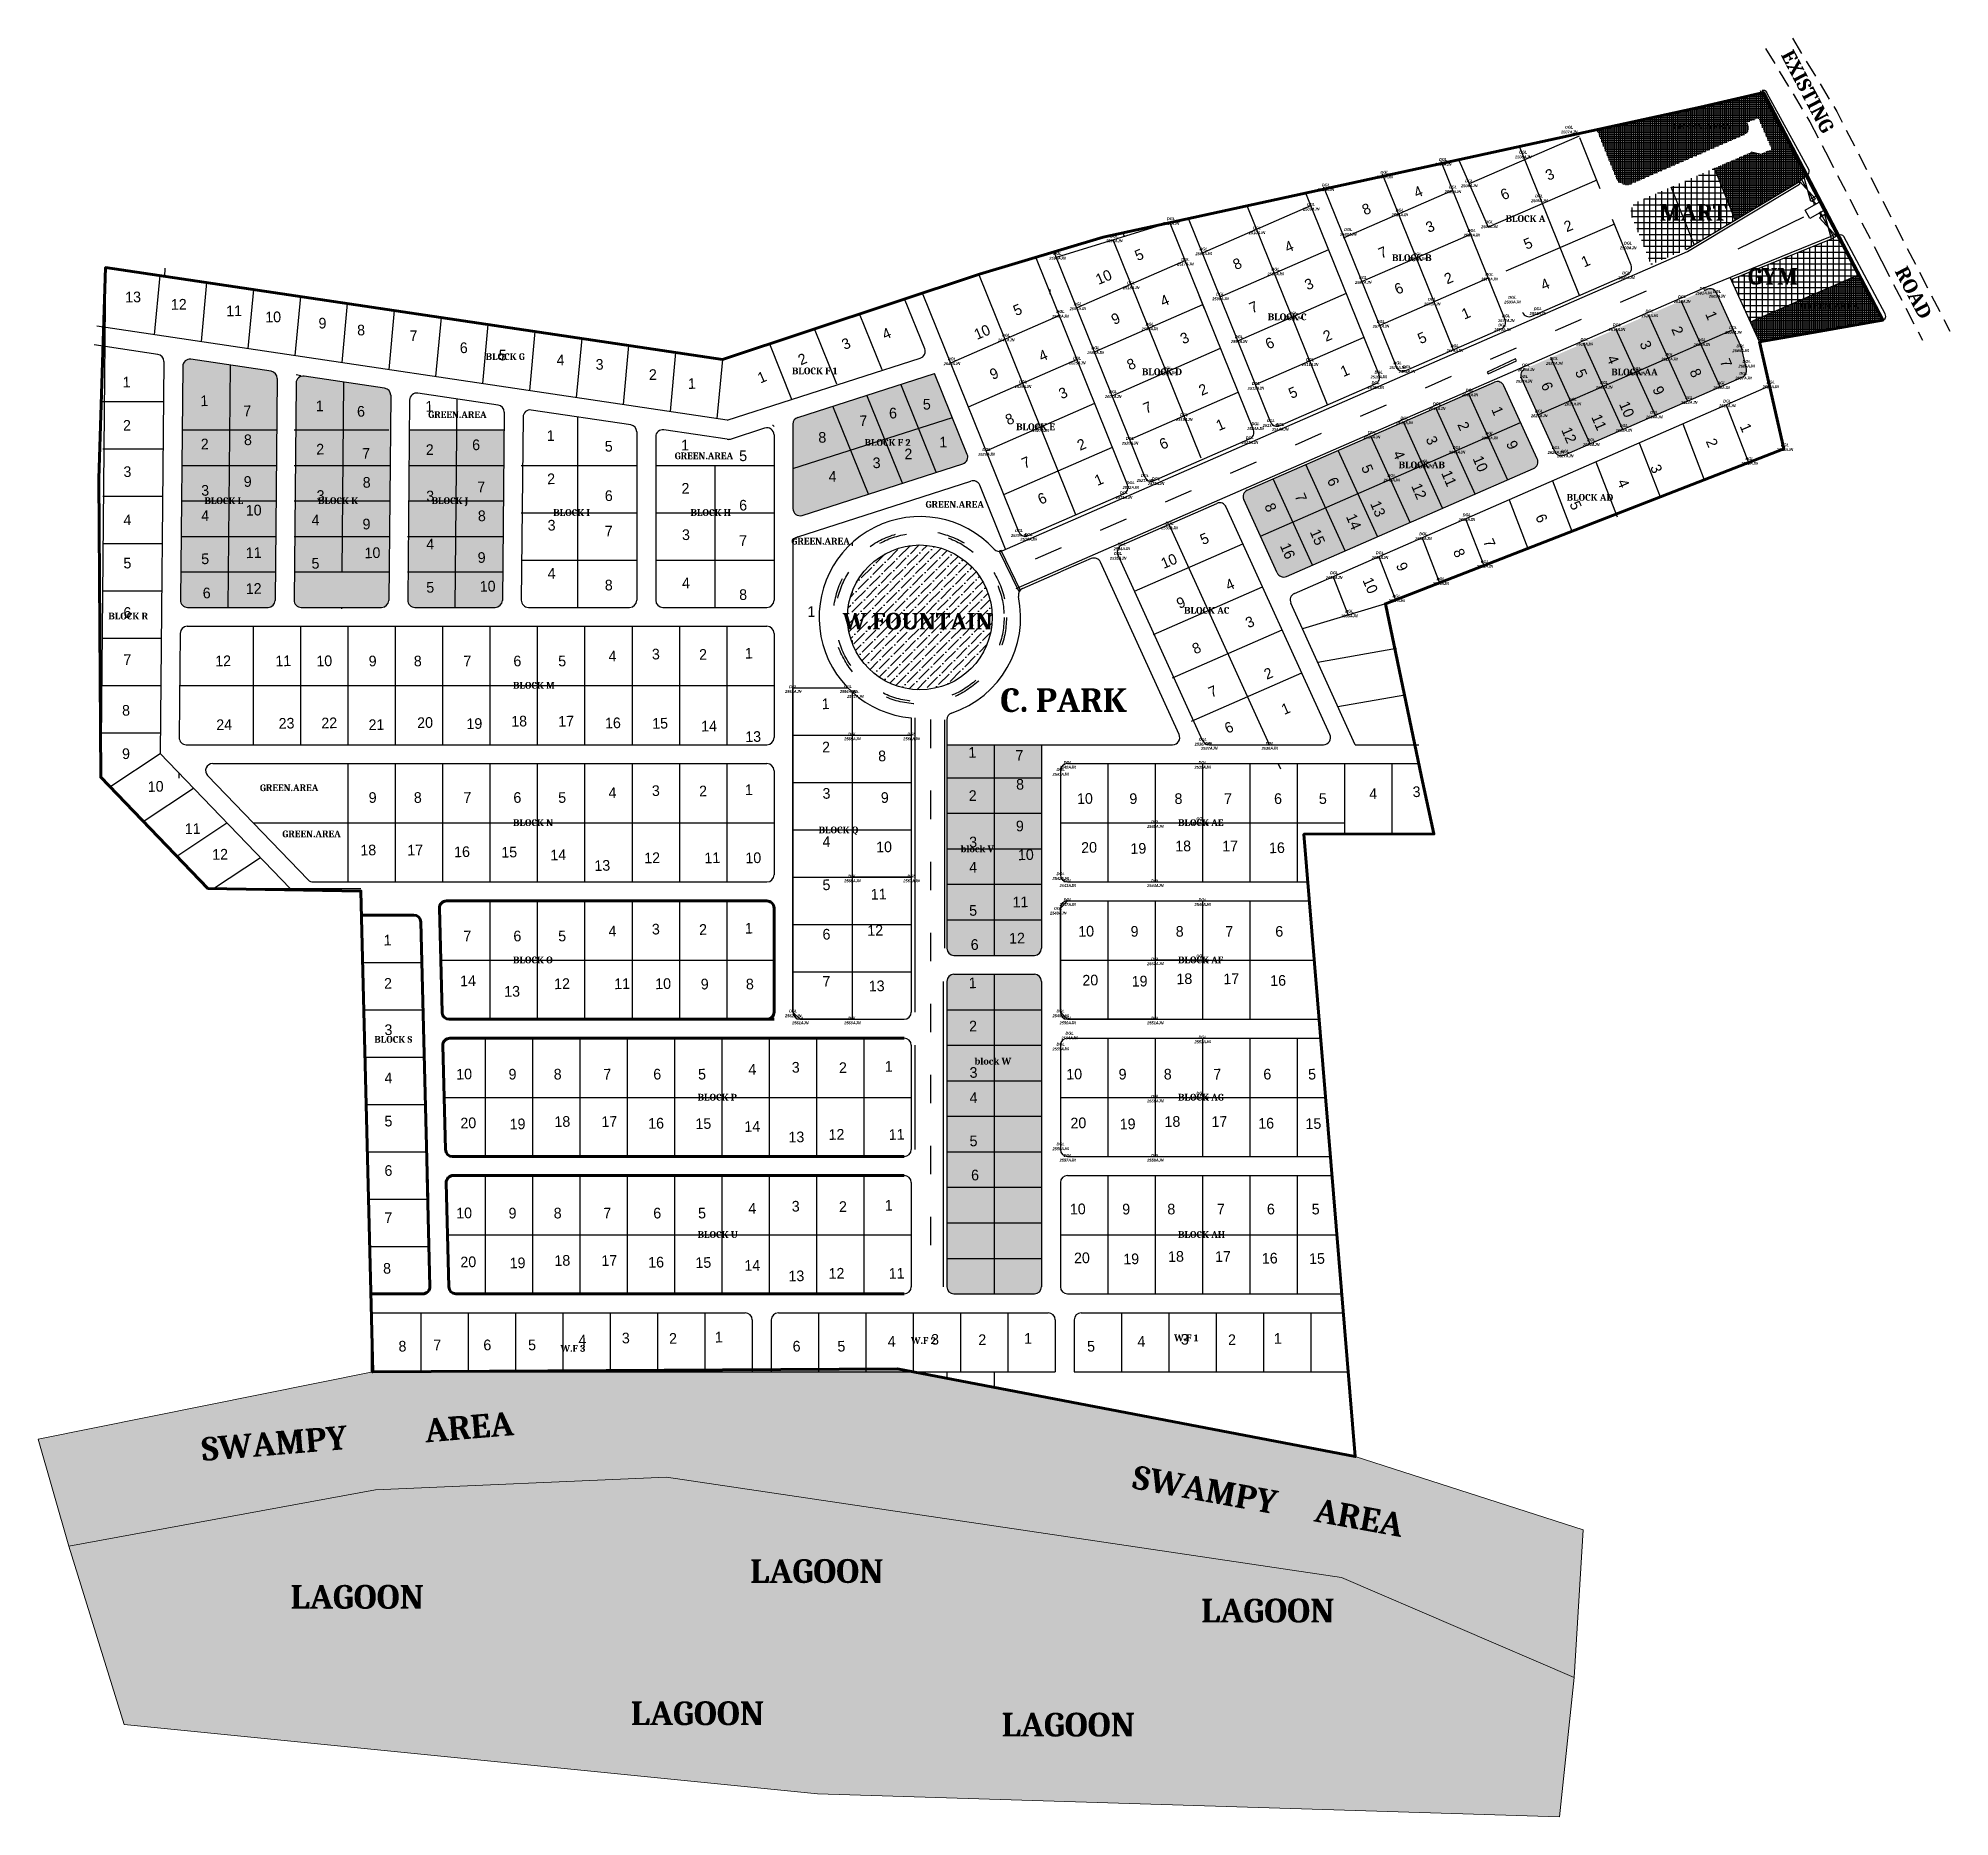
# Model space of a CAD drawing. Header units: metres. Extents: x 527079 to 596717, y 731417 to 782828.
# Drawn here: x 595909 to 596717, y 731417 to 732168 of the extents above; entities outside this region: 4.
import ezdxf

# ---------------------------------------------------------------- set-up
doc = ezdxf.new("R2010")
doc.units = ezdxf.units.M
doc.header["$MEASUREMENT"] = 0
doc.header["$PDMODE"] = 98
doc.header["$PDSIZE"] = 7
doc.linetypes.add('ACAD_ISO03W100', pattern=[30, 12, -18])
doc.linetypes.add('DASHED', pattern=[0.75, 0.5, -0.25])
for name, color, linetype, lineweight, true_color in [('KETU_EPE_BOUNDARY', 7, 'Continuous', 140, 0xffffff), ('LAGOON', 173, 'Continuous', 9, 0x4065eb), ('SWAMPY_AREA', 173, 'Continuous', 9, 0x4065eb)]:
    doc.layers.add(name, color=color, linetype=linetype, lineweight=lineweight, true_color=true_color)

msp = doc.modelspace()

# ---------------------------------------------------------------- texts
at = {"attachment_point": 1}
for s, width, gutter_width, heights, insert, char_height, rotation in [('{\\fCambria|b1|i0|c0|p18;EXISTING                                 ROAD}', 130.8108, 1, [0], (596650.45, 732163.66), 6, 297.76257), ('{\\fCentury Gothic|b0|i0|c0|p34;3}', 7.3482, 22.51, [4.5], (596545.26, 732111.75), 4.5017, 23.17524), ('{\\fCentury Gothic|b0|i0|c0|p34;4}', 7.3482, 22.51, [4.5], (596489.62, 732104.42), 4.5017, 23.17524), ('{\\fCentury Gothic|b0|i0|c0|p34;6}', 7.3482, 22.51, [4.5], (596526.24, 732103.49), 4.5017, 23.17524), ('{\\fCentury Gothic|b0|i0|c0|p34;8}', 7.3482, 22.51, [4.5], (596467.75, 732097.13), 4.5017, 23.17524), ('{\\fCentury Gothic|b0|i0|c0|p34;3}', 7.3482, 22.51, [4.5], (596494.67, 732089.72), 4.5017, 23.17524), ('{\\fCentury Gothic|b0|i0|c0|p34;2}', 7.3482, 22.51, [4.5], (596553.06, 732090.01), 4.5017, 23.17524), ('{\\fCentury Gothic|b0|i0|c0|p34;5}', 7.3482, 22.51, [4.5], (596371.73, 732077.82), 4.5017, 23.17524), ('{\\fCentury Gothic|b0|i0|c0|p34;4}', 7.3482, 22.51, [4.5], (596435.07, 732081.3), 4.5017, 23.17524), ('{\\fCentury Gothic|b0|i0|c0|p34;7}', 7.3482, 22.51, [4.5], (596474.66, 732078.82), 4.5017, 23.17524), ('{\\fCentury Gothic|b0|i0|c0|p34;5}', 7.3482, 22.51, [4.5], (596536.04, 732082.6), 4.5017, 23.17524), ('{\\fCentury Gothic|b0|i0|c0|p34;8}', 7.3482, 22.51, [4.5], (596413.2, 732074.01), 4.5017, 23.17524), ('{\\fCentury Gothic|b0|i0|c0|p34;1}', 7.3482, 22.51, [4.5], (596560.38, 732075.13), 4.5017, 23.17524), ('{\\fCentury Gothic|b0|i0|c0|p34;10}', 7.3482, 22.51, [4.5], (596355.2, 732067.75), 4.5017, 23.17524), ('{\\fCentury Gothic|b0|i0|c0|p34;3}', 7.3482, 22.51, [4.5], (596443.51, 732065.45), 4.5017, 23.17524), ('{\\fCentury Gothic|b0|i0|c0|p34;6}', 7.3482, 22.51, [4.5], (596481.46, 732063.62), 4.5017, 23.17524), ('{\\fCentury Gothic|b0|i0|c0|p34;2}', 7.3482, 22.51, [4.5], (596502.47, 732067.97), 4.5017, 23.17524), ('{\\fCentury Gothic|b0|i0|c0|p34;4}', 7.3482, 22.51, [4.5], (596543.25, 732065.37), 4.5017, 23.17524), ('{\\fCentury Gothic|b0|i0|c0|p34;13}', 7.3482, 22.51, [4.5], (595945.68, 732060.72), 4.5017, 1.35879), ('{\\fCentury Gothic|b0|i0|c0|p34;12}', 7.3482, 22.51, [4.5], (595964.99, 732057.62), 4.5017, 1.35879), ('{\\fCentury Gothic|b0|i0|c0|p34;11}', 7.3482, 22.51, [4.5], (595988.36, 732054.88), 4.5017, 1.35879), ('{\\fCentury Gothic|b0|i0|c0|p34;5}', 7.3482, 22.51, [4.5], (596320.37, 732054.59), 4.5017, 23.17524), ('{\\fCentury Gothic|b0|i0|c0|p34;4}', 7.3482, 22.51, [4.5], (596382.5, 732058.5), 4.5017, 23.17524), ('{\\fCentury Gothic|b0|i0|c0|p34;7}', 7.3482, 22.51, [4.5], (596420.1, 732055.7), 4.5017, 23.17524), ('{\\fCentury Gothic|b0|i0|c0|p34;10}', 7.3482, 22.51, [4.5], (596004.86, 732052.3), 4.5017, 1.35879), ('{\\fCentury Gothic|b0|i0|c0|p34;9}', 7.3482, 22.51, [4.5], (596027.37, 732049.73), 4.5017, 1.35879), ('{\\fCentury Gothic|b0|i0|c0|p34;8}', 7.3482, 22.51, [4.5], (596043.69, 732046.81), 4.5017, 1.35879), ('{\\fCentury Gothic|b0|i0|c0|p34;10}', 7.3482, 22.51, [4.5], (596303.83, 732044.52), 4.5017, 23.17524), ('{\\fCentury Gothic|b0|i0|c0|p34;9}', 7.3482, 22.51, [4.5], (596361.8, 732050.83), 4.5017, 23.17524), ('{\\fCentury Gothic|b0|i0|c0|p34;1}', 7.3482, 22.51, [4.5], (596509.79, 732053.1), 4.5017, 23.17524), ('{\\fCentury Gothic|b0|i0|c0|p34;1}', 7.3482, 22.51, [4.5], (596617.38, 732053.18), 4.5017, 293.17524), ('{\\fCentury Gothic|b0|i0|c0|p34;7}', 7.3482, 22.51, [4.5], (596065.86, 732044.4), 4.5017, 1.35879), ('{\\fCentury Gothic|b0|i0|c0|p34;6}', 7.3482, 22.51, [4.5], (596087.06, 732039.33), 4.5017, 1.35879), ('{\\fCentury Gothic|b0|i0|c0|p34;3}', 7.3482, 22.51, [4.5], (596247.89, 732040.26), 4.5017, 23.17524), ('{\\fCentury Gothic|b0|i0|c0|p34;4}', 7.3482, 22.51, [4.5], (596264.98, 732044.53), 4.5017, 23.17524), ('{\\fCentury Gothic|b0|i0|c0|p34;3}', 7.3482, 22.51, [4.5], (596390.94, 732042.66), 4.5017, 23.17524), ('{\\fCentury Gothic|b0|i0|c0|p34;6}', 7.3482, 22.51, [4.5], (596426.91, 732040.5), 4.5017, 23.17524), ('{\\fCentury Gothic|b0|i0|c0|p34;2}', 7.3482, 22.51, [4.5], (596451.31, 732043.7), 4.5017, 23.17524), ('{\\fCentury Gothic|b0|i0|c0|p34;5}', 7.3482, 22.51, [4.5], (596491.26, 732042.73), 4.5017, 23.17524), ('{\\fCentury Gothic|b0|i0|c0|p34;3}', 7.3482, 22.51, [4.5], (596589.66, 732040.71), 4.5017, 293.17524), ('{\\fCentury Gothic|b0|i0|c0|p34;2}', 7.3482, 22.51, [4.5], (596603.04, 732046.77), 4.5017, 293.17524), ('{\\fCentury Gothic|b0|i0|c0|p34;5}', 7.3482, 22.51, [4.5], (596103.55, 732036.24), 4.5017, 1.35879), ('{\\fCentury Gothic|b0|i0|c0|p34;4}', 7.3482, 22.51, [4.5], (596127.96, 732034.18), 4.5017, 1.35879), ('{\\fCentury Gothic|b0|i0|c0|p34;3}', 7.3482, 22.51, [4.5], (596144.45, 732032.29), 4.5017, 1.35879), ('{\\fCentury Gothic|b0|i0|c0|p34;2}', 7.3482, 22.51, [4.5], (596229.44, 732033.76), 4.5017, 23.17524), ('{\\fCentury Gothic|b0|i0|c0|p34;4}', 7.3482, 22.51, [4.5], (596331.14, 732035.28), 4.5017, 23.17524), ('{\\fCentury Gothic|b0|i0|c0|p34;8}', 7.3482, 22.51, [4.5], (596368.4, 732031.62), 4.5017, 23.17524), ('{\\fCentury Gothic|b0|i0|c0|p34;4}', 7.3482, 22.51, [4.5], (596575.76, 732034.55), 4.5017, 293.17524), ('{\\fCentury Gothic|b0|i0|c0|p34;7}', 7.3482, 22.51, [4.5], (596623.53, 732033.1), 4.5017, 293.17524), ('{\\fCentury Gothic|b0|i0|c0|p34;1}', 7.3482, 22.51, [4.5], (595944.59, 732024.83), 4.5017, 1.35879), ('{\\fCentury Gothic|b0|i0|c0|p34;2}', 7.3482, 22.51, [4.5], (596166.97, 732028), 4.5017, 1.35879), ('{\\fCentury Gothic|b0|i0|c0|p34;1}', 7.3482, 22.51, [4.5], (596183.46, 732024.22), 4.5017, 1.35879), ('{\\fCentury Gothic|b0|i0|c0|p34;1}', 7.3482, 22.51, [4.5], (596212.34, 732026.1), 4.5017, 23.17524), ('{\\fCentury Gothic|b0|i0|c0|p34;9}', 7.3482, 22.51, [4.5], (596310.43, 732027.61), 4.5017, 23.17524), ('{\\fCentury Gothic|b0|i0|c0|p34;1}', 7.3482, 22.51, [4.5], (596458.64, 732028.83), 4.5017, 23.17524), ('{\\fCentury Gothic|b0|i0|c0|p34;6}', 7.3482, 22.51, [4.5], (596547.96, 732023.27), 4.5017, 293.17524), ('{\\fCentury Gothic|b0|i0|c0|p34;5}', 7.3482, 22.51, [4.5], (596562.38, 732028.7), 4.5017, 293.17524), ('{\\fCentury Gothic|b0|i0|c0|p34;8}', 7.3482, 22.51, [4.5], (596610.75, 732028.89), 4.5017, 293.17524), ('{\\fCentury Gothic|b0|i0|c0|p34;1}', 7.3482, 22.51, [4.5], (595977.44, 732016.92), 4.5017, 1.35879), ('{\\fCentury Gothic|b0|i0|c0|p34;1}', 7.3482, 22.51, [4.5], (596026.22, 732014.75), 4.5017, 1.35879), ('{\\fCentury Gothic|b0|i0|c0|p34;1}', 7.3482, 22.51, [4.5], (596072.52, 732014.56), 4.5017, 1.35879), ('{\\fCentury Gothic|b0|i0|c0|p34;5}', 7.3482, 22.51, [4.5], (596282.72, 732015.47), 4.5017, 1.35879), ('{\\fCentury Gothic|b0|i0|c0|p34;3}', 7.3482, 22.51, [4.5], (596339.58, 732019.43), 4.5017, 23.17524), ('{\\fCentury Gothic|b0|i0|c0|p34;7}', 7.3482, 22.51, [4.5], (596375.3, 732013.31), 4.5017, 23.17524), ('{\\fCentury Gothic|b0|i0|c0|p34;2}', 7.3482, 22.51, [4.5], (596398.75, 732020.91), 4.5017, 23.17524), ('{\\fCentury Gothic|b0|i0|c0|p34;5}', 7.3482, 22.51, [4.5], (596436.71, 732019.61), 4.5017, 23.17524), ('{\\fCentury Gothic|b0|i0|c0|p34;10}', 7.3482, 22.51, [4.5], (596580.96, 732015.11), 4.5017, 293.17524), ('{\\fCentury Gothic|b0|i0|c0|p34;9}', 7.3482, 22.51, [4.5], (596595.07, 732021.48), 4.5017, 293.17524), ('{\\fCentury Gothic|b0|i0|c0|p34;2}', 7.3482, 22.51, [4.5], (595944.77, 732006.56), 4.5017, 1.35879), ('{\\fCentury Gothic|b0|i0|c0|p34;7}', 7.3482, 22.51, [4.5], (595995.62, 732012.67), 4.5017, 1.35879), ('{\\fCentury Gothic|b0|i0|c0|p34;6}', 7.3482, 22.51, [4.5], (596043.64, 732012.47), 4.5017, 1.35879), ('{\\fCentury Gothic|b0|i0|c0|p34;7}', 7.3482, 22.51, [4.5], (596255.88, 732008.47), 4.5017, 1.35879), ('{\\fCentury Gothic|b0|i0|c0|p34;6}', 7.3482, 22.51, [4.5], (596268.43, 732011.72), 4.5017, 1.35879), ('{\\fCentury Gothic|b0|i0|c0|p34;8}', 7.3482, 22.51, [4.5], (596317.03, 732008.4), 4.5017, 23.17524), ('{\\fCentury Gothic|b0|i0|c0|p34;1}', 7.3482, 22.51, [4.5], (596406.07, 732006.04), 4.5017, 23.17524), ('{\\fCentury Gothic|b0|i0|c0|p34;1}', 7.3482, 22.51, [4.5], (596527.01, 732012.88), 4.5017, 293.17524), ('{\\fCentury Gothic|b0|i0|c0|p34;11}', 7.3482, 22.51, [4.5], (596569.25, 732009.65), 4.5017, 293.17524), ('{\\fCentury Gothic|b0|i0|c0|p34;2}', 7.3482, 22.51, [4.5], (595977.63, 731998.66), 4.5017, 1.35879), ('{\\fCentury Gothic|b0|i0|c0|p34;8}', 7.3482, 22.51, [4.5], (595995.86, 732000.45), 4.5017, 1.35879), ('{\\fCentury Gothic|b0|i0|c0|p34;6}', 7.3482, 22.51, [4.5], (596092.29, 731998.32), 4.5017, 1.35879), ('{\\fCentury Gothic|b0|i0|c0|p34;1}', 7.3482, 22.51, [4.5], (596123.81, 732002.22), 4.5017, 1.35879), ('{\\fCentury Gothic|b0|i0|c0|p34;1}', 7.3482, 22.51, [4.5], (596180.58, 731998.2), 4.5017, 1.35879), ('{\\fCentury Gothic|b0|i0|c0|p34;8}', 7.3482, 22.51, [4.5], (596238.56, 732001.47), 4.5017, 1.35879), ('{\\fCentury Gothic|b0|i0|c0|p34;1}', 7.3482, 22.51, [4.5], (596289.65, 731999.47), 4.5017, 1.35879), ('{\\fCentury Gothic|b0|i0|c0|p34;2}', 7.3482, 22.51, [4.5], (596347.38, 731997.69), 4.5017, 23.17524), ('{\\fCentury Gothic|b0|i0|c0|p34;6}', 7.3482, 22.51, [4.5], (596382.11, 731998.11), 4.5017, 23.17524), ('{\\fCentury Gothic|b0|i0|c0|p34;3}', 7.3482, 22.51, [4.5], (596499.29, 732000.41), 4.5017, 293.17524), ('{\\fCentury Gothic|b0|i0|c0|p34;2}', 7.3482, 22.51, [4.5], (596512.67, 732006.47), 4.5017, 293.17524), ('{\\fCentury Gothic|b0|i0|c0|p34;12}', 7.3482, 22.51, [4.5], (596556.57, 732004.18), 4.5017, 293.17524), ('{\\fCentury Gothic|b0|i0|c0|p34;2}', 7.3482, 22.51, [4.5], (596617.63, 731999.37), 4.5017, 293.17524), ('{\\fCentury Gothic|b0|i0|c0|p34;1}', 7.3482, 22.51, [4.5], (596631.97, 732005.78), 4.5017, 293.17524), ('{\\fCentury Gothic|b0|i0|c0|p34;2}', 7.3482, 22.51, [4.5], (596026.4, 731996.49), 4.5017, 1.35879), ('{\\fCentury Gothic|b0|i0|c0|p34;7}', 7.3482, 22.51, [4.5], (596045.81, 731994.68), 4.5017, 1.35879), ('{\\fCentury Gothic|b0|i0|c0|p34;2}', 7.3482, 22.51, [4.5], (596072.71, 731996.3), 4.5017, 1.35879), ('{\\fCentury Gothic|b0|i0|c0|p34;5}', 7.3482, 22.51, [4.5], (596148.34, 731997.72), 4.5017, 1.35879), ('{\\fCentury Gothic|b0|i0|c0|p34;5}', 7.3482, 22.51, [4.5], (596205.11, 731993.7), 4.5017, 1.35879), ('{\\fCentury Gothic|b0|i0|c0|p34;3}', 7.3482, 22.51, [4.5], (596261.5, 731990.72), 4.5017, 1.35879), ('{\\fCentury Gothic|b0|i0|c0|p34;2}', 7.3482, 22.51, [4.5], (596274.93, 731994.47), 4.5017, 1.35879), ('{\\fCentury Gothic|b0|i0|c0|p34;7}', 7.3482, 22.51, [4.5], (596323.93, 731990.09), 4.5017, 23.17524), ('{\\fCentury Gothic|b0|i0|c0|p34;4}', 7.3482, 22.51, [4.5], (596485.39, 731994.25), 4.5017, 293.17524), ('{\\fCentury Gothic|b0|i0|c0|p34;10}', 7.3482, 22.51, [4.5], (596519.13, 731992.12), 4.5017, 293.17524), ('{\\fCentury Gothic|b0|i0|c0|p34;9}', 7.3482, 22.51, [4.5], (596533.24, 731998.49), 4.5017, 293.17524), ('{\\fCentury Gothic|b0|i0|c0|p34;3}', 7.3482, 22.51, [4.5], (595944.95, 731986.98), 4.5017, 1.35879), ('{\\fCentury Gothic|b0|i0|c0|p34;9}', 7.3482, 22.51, [4.5], (595995.78, 731982.84), 4.5017, 1.35879), ('{\\fCentury Gothic|b0|i0|c0|p34;8}', 7.3482, 22.51, [4.5], (596046.05, 731982.46), 4.5017, 1.35879), ('{\\fCentury Gothic|b0|i0|c0|p34;2}', 7.3482, 22.51, [4.5], (596123.99, 731983.96), 4.5017, 1.35879), ('{\\fCentury Gothic|b0|i0|c0|p34;4}', 7.3482, 22.51, [4.5], (596242.89, 731984.97), 4.5017, 1.35879), ('{\\fCentury Gothic|b0|i0|c0|p34;1}', 7.3482, 22.51, [4.5], (596354.7, 731982.81), 4.5017, 23.17524), ('{\\fCentury Gothic|b0|i0|c0|p34;6}', 7.3482, 22.51, [4.5], (596457.59, 731982.97), 4.5017, 293.17524), ('{\\fCentury Gothic|b0|i0|c0|p34;5}', 7.3482, 22.51, [4.5], (596472.01, 731988.4), 4.5017, 293.17524), ('{\\fCentury Gothic|b0|i0|c0|p34;11}', 7.3482, 22.51, [4.5], (596505.85, 731985.95), 4.5017, 293.17524), ('{\\fCentury Gothic|b0|i0|c0|p34;3}', 7.3482, 22.51, [4.5], (596594.1, 731988.41), 4.5017, 293.17524), ('{\\fCentury Gothic|b0|i0|c0|p34;3}', 7.3482, 22.51, [4.5], (595977.81, 731979.07), 4.5017, 1.35879), ('{\\fCentury Gothic|b0|i0|c0|p34;3}', 7.3482, 22.51, [4.5], (596026.58, 731976.9), 4.5017, 1.35879), ('{\\fCentury Gothic|b0|i0|c0|p34;3}', 7.3482, 22.51, [4.5], (596072.89, 731976.71), 4.5017, 1.35879), ('{\\fCentury Gothic|b0|i0|c0|p34;7}', 7.3482, 22.51, [4.5], (596094.47, 731980.54), 4.5017, 1.35879), ('{\\fCentury Gothic|b0|i0|c0|p34;6}', 7.3482, 22.51, [4.5], (596148.34, 731976.83), 4.5017, 1.35879), ('{\\fCentury Gothic|b0|i0|c0|p34;2}', 7.3482, 22.51, [4.5], (596180.76, 731979.94), 4.5017, 1.35879), ('{\\fCentury Gothic|b0|i0|c0|p34;6}', 7.3482, 22.51, [4.5], (596330.74, 731974.89), 4.5017, 23.17524), ('{\\fCentury Gothic|b0|i0|c0|p34;7}', 7.3482, 22.51, [4.5], (596443.9, 731976.29), 4.5017, 293.17524), ('{\\fCentury Gothic|b0|i0|c0|p34;12}', 7.3482, 22.51, [4.5], (596493.17, 731980.49), 4.5017, 293.17524), ('{\\fCentury Gothic|b0|i0|c0|p34;4}', 7.3482, 22.51, [4.5], (596580.2, 731982.25), 4.5017, 293.17524), ('{\\fCentury Gothic|b0|i0|c0|p34;4}', 7.3482, 22.51, [4.5], (595944.95, 731966.62), 4.5017, 1.35879), ('{\\fCentury Gothic|b0|i0|c0|p34;4}', 7.3482, 22.51, [4.5], (595977.81, 731968.42), 4.5017, 1.35879), ('{\\fCentury Gothic|b0|i0|c0|p34;10}', 7.3482, 22.51, [4.5], (595996.63, 731970.67), 4.5017, 1.35879), ('{\\fCentury Gothic|b0|i0|c0|p34;4}', 7.3482, 22.51, [4.5], (596024.41, 731966.51), 4.5017, 1.35879), ('{\\fCentury Gothic|b0|i0|c0|p34;8}', 7.3482, 22.51, [4.5], (596094.7, 731968.32), 4.5017, 1.35879), ('{\\fCentury Gothic|b0|i0|c0|p34;6}', 7.3482, 22.51, [4.5], (596205.11, 731972.8), 4.5017, 1.35879), ('{\\fCentury Gothic|b0|i0|c0|p34;8}', 7.3482, 22.51, [4.5], (596431.12, 731972.09), 4.5017, 293.17524), ('{\\fCentury Gothic|b0|i0|c0|p34;14}', 7.3482, 22.51, [4.5], (596465.59, 731967.6), 4.5017, 293.17524), ('{\\fCentury Gothic|b0|i0|c0|p34;13}', 7.3482, 22.51, [4.5], (596475.82, 731973.07), 4.5017, 293.17524), ('{\\fCentury Gothic|b0|i0|c0|p34;6}', 7.3482, 22.51, [4.5], (596545.61, 731967.51), 4.5017, 293.17524), ('{\\fCentury Gothic|b0|i0|c0|p34;5}', 7.3482, 22.51, [4.5], (596560.04, 731972.94), 4.5017, 293.17524), ('{\\fCentury Gothic|b0|i0|c0|p34;9}', 7.3482, 22.51, [4.5], (596045.97, 731964.85), 4.5017, 1.35879), ('{\\fCentury Gothic|b0|i0|c0|p34;3}', 7.3482, 22.51, [4.5], (596124.17, 731964.37), 4.5017, 1.35879), ('{\\fCentury Gothic|b0|i0|c0|p34;7}', 7.3482, 22.51, [4.5], (596148.34, 731961.88), 4.5017, 1.35879), ('{\\fCentury Gothic|b0|i0|c0|p34;3}', 7.3482, 22.51, [4.5], (596180.94, 731960.35), 4.5017, 1.35879), ('{\\fCentury Gothic|b0|i0|c0|p34;7}', 7.3482, 22.51, [4.5], (596205.11, 731957.86), 4.5017, 1.35879), ('{\\fCentury Gothic|b0|i0|c0|p34;5}', 7.3482, 22.51, [4.5], (596399.31, 731957.86), 4.5017, 23.17524), ('{\\fCentury Gothic|b0|i0|c0|p34;15}', 7.3482, 22.51, [4.5], (596450.33, 731961.12), 4.5017, 293.17524), ('{\\fCentury Gothic|b0|i0|c0|p34;5}', 7.3482, 22.51, [4.5], (595977.81, 731950.17), 4.5017, 1.35879), ('{\\fCentury Gothic|b0|i0|c0|p34;11}', 7.3482, 22.51, [4.5], (595996.63, 731952.71), 4.5017, 1.35879), ('{\\fCentury Gothic|b0|i0|c0|p34;10}', 7.3482, 22.51, [4.5], (596046.82, 731952.68), 4.5017, 1.35879), ('{\\fCentury Gothic|b0|i0|c0|p34;4}', 7.3482, 22.51, [4.5], (596072.89, 731956.36), 4.5017, 1.35879), ('{\\fCentury Gothic|b0|i0|c0|p34;9}', 7.3482, 22.51, [4.5], (596094.62, 731950.71), 4.5017, 1.35879), ('{\\fCentury Gothic|b0|i0|c0|p34;10}', 7.3482, 22.51, [4.5], (596382.78, 731947.79), 4.5017, 23.17524), ('{\\fCentury Gothic|b0|i0|c0|p34;16}', 7.3482, 22.51, [4.5], (596437.68, 731955.27), 4.5017, 293.17524), ('{\\fCentury Gothic|b0|i0|c0|p34;8}', 7.3482, 22.51, [4.5], (596510.81, 731952.86), 4.5017, 293.17524), ('{\\fCentury Gothic|b0|i0|c0|p34;7}', 7.3482, 22.51, [4.5], (596523.58, 731957.07), 4.5017, 293.17524), ('{\\fCentury Gothic|b0|i0|c0|p34;5}', 7.3482, 22.51, [4.5], (595944.95, 731948.37), 4.5017, 1.35879), ('{\\fCentury Gothic|b0|i0|c0|p34;5}', 7.3482, 22.51, [4.5], (596024.41, 731948.26), 4.5017, 1.35879), ('{\\fCentury Gothic|b0|i0|c0|p34;4}', 7.3482, 22.51, [4.5], (596124.17, 731944.02), 4.5017, 1.35879), ('{\\fCentury Gothic|b0|i0|c0|p34;9}', 7.3482, 22.51, [4.5], (596486.71, 731947.05), 4.5017, 293.17524), ('{\\fCentury Gothic|b0|i0|c0|p34;6}', 7.3482, 22.51, [4.5], (595978.45, 731935.74), 4.5017, 1.35879), ('{\\fCentury Gothic|b0|i0|c0|p34;12}', 7.3482, 22.51, [4.5], (595996.63, 731937.56), 4.5017, 1.35879), ('{\\fCentury Gothic|b0|i0|c0|p34;5}', 7.3482, 22.51, [4.5], (596072.89, 731938.11), 4.5017, 1.35879), ('{\\fCentury Gothic|b0|i0|c0|p34;10}', 7.3482, 22.51, [4.5], (596095.48, 731938.54), 4.5017, 1.35879), ('{\\fCentury Gothic|b0|i0|c0|p34;8}', 7.3482, 22.51, [4.5], (596148.34, 731939.07), 4.5017, 1.35879), ('{\\fCentury Gothic|b0|i0|c0|p34;4}', 7.3482, 22.51, [4.5], (596180.94, 731939.99), 4.5017, 1.35879), ('{\\fCentury Gothic|b0|i0|c0|p34;8}', 7.3482, 22.51, [4.5], (596205.11, 731935.05), 4.5017, 1.35879), ('{\\fCentury Gothic|b0|i0|c0|p34;4}', 7.3482, 22.51, [4.5], (596410.08, 731938.54), 4.5017, 23.17524), ('{\\fCentury Gothic|b0|i0|c0|p34;10}', 7.3482, 22.51, [4.5], (596472.6, 731940.67), 4.5017, 293.17524), ('{\\fCentury Gothic|b0|i0|c0|p34;6}', 7.3482, 22.51, [4.5], (595944.95, 731927.48), 4.5017, 1.35879), ('{\\fCentury Gothic|b0|i0|c0|p34;1}', 7.3482, 22.51, [4.5], (596233.96, 731927.88), 4.5017, 1.35879), ('{\\fCentury Gothic|b0|i0|c0|p34;9}', 7.3482, 22.51, [4.5], (596389.38, 731930.87), 4.5017, 23.17524), ('{\\fCentury Gothic|b0|i0|c0|p34;3}', 7.3482, 22.51, [4.5], (596418.52, 731922.7), 4.5017, 23.17524), ('{\\fCentury Gothic|b0|i0|c0|p34;3}', 7.3482, 22.51, [4.5], (596168.23, 731909.91), 4.5017, 1.35879), ('{\\fCentury Gothic|b0|i0|c0|p34;2}', 7.3482, 22.51, [4.5], (596188.18, 731909.77), 4.5017, 1.35879), ('{\\fCentury Gothic|b0|i0|c0|p34;1}', 7.3482, 22.51, [4.5], (596207.53, 731910.29), 4.5017, 1.35879), ('{\\fCentury Gothic|b0|i0|c0|p34;8}', 7.3482, 22.51, [4.5], (596395.98, 731911.66), 4.5017, 23.17524), ('{\\fCentury Gothic|b0|i0|c0|p34;7}', 7.3482, 22.51, [4.5], (595944.95, 731907.57), 4.5017, 1.35879), ('{\\fCentury Gothic|b0|i0|c0|p34;12}', 7.4937, 22.51, [4.5], (595983.73, 731907), 4.5017, 1.35879), ('{\\fCentury Gothic|b0|i0|c0|p34;11}', 7.3482, 22.51, [4.5], (596009.13, 731907), 4.5017, 1.35879), ('{\\fCentury Gothic|b0|i0|c0|p34;10}', 7.3482, 22.51, [4.5], (596026.45, 731907), 4.5017, 1.35879), ('{\\fCentury Gothic|b0|i0|c0|p34;9}', 7.3482, 22.51, [4.5], (596048.57, 731907), 4.5017, 1.35879), ('{\\fCentury Gothic|b0|i0|c0|p34;8}', 7.3482, 22.51, [4.5], (596067.64, 731907), 4.5017, 1.35879), ('{\\fCentury Gothic|b0|i0|c0|p34;7}', 7.3482, 22.51, [4.5], (596088.61, 731907), 4.5017, 1.35879), ('{\\fCentury Gothic|b0|i0|c0|p34;6}', 7.3482, 22.51, [4.5], (596109.71, 731907), 4.5017, 1.35879), ('{\\fCentury Gothic|b0|i0|c0|p34;5}', 7.3482, 22.51, [4.5], (596128.64, 731907), 4.5017, 1.35879), ('{\\fCentury Gothic|b0|i0|c0|p34;4}', 7.3482, 22.51, [4.5], (596149.89, 731909.04), 4.5017, 1.35879), ('{\\fCentury Gothic|b0|i0|c0|p34;2}', 7.3482, 22.51, [4.5], (596426.32, 731900.95), 4.5017, 23.17524), ('{\\fCentury Gothic|b0|i0|c0|p34;7}', 7.3482, 22.51, [4.5], (596402.88, 731893.35), 4.5017, 23.17524), ('{\\fCentury Gothic|b0|i0|c0|p34;8}', 7.3482, 22.51, [4.5], (595944.36, 731886.16), 4.5017, 1.35879), ('{\\fCentury Gothic|b0|i0|c0|p34;1}', 7.3482, 22.51, [4.5], (596239.96, 731888.91), 4.5017, 1.35879), ('{\\fCentury Gothic|b0|i0|c0|p34;1}', 7.3482, 22.51, [4.5], (596433.65, 731886.08), 4.5017, 23.17524), ('{\\fCentury Gothic|b0|i0|c0|p34;24}', 7.3482, 22.51, [4.5], (595984.17, 731880.07), 4.5017, 1.35879), ('{\\fCentury Gothic|b0|i0|c0|p34;23}', 7.3482, 22.51, [4.5], (596010.51, 731880.65), 4.5017, 1.35879), ('{\\fCentury Gothic|b0|i0|c0|p34;22}', 7.3482, 22.51, [4.5], (596028.56, 731880.8), 4.5017, 1.35879), ('{\\fCentury Gothic|b0|i0|c0|p34;21}', 7.3482, 22.51, [4.5], (596048.51, 731880.07), 4.5017, 1.35879), ('{\\fCentury Gothic|b0|i0|c0|p34;20}', 7.3482, 22.51, [4.5], (596069.05, 731880.94), 4.5017, 1.35879), ('{\\fCentury Gothic|b0|i0|c0|p34;19}', 7.3482, 22.51, [4.5], (596089.87, 731880.5), 4.5017, 1.35879), ('{\\fCentury Gothic|b0|i0|c0|p34;18}', 7.3482, 22.51, [4.5], (596108.79, 731881.52), 4.5017, 1.35879), ('{\\fCentury Gothic|b0|i0|c0|p34;17}', 7.3482, 22.51, [4.5], (596128.64, 731881.52), 4.5017, 1.35879), ('{\\fCentury Gothic|b0|i0|c0|p34;16}', 7.3482, 22.51, [4.5], (596148.41, 731880.79), 4.5017, 1.35879), ('{\\fCentury Gothic|b0|i0|c0|p34;15}', 7.3482, 22.51, [4.5], (596168.36, 731880.64), 4.5017, 1.35879), ('{\\fCentury Gothic|b0|i0|c0|p34;14}', 7.3482, 22.51, [4.5], (596189.05, 731879.48), 4.5017, 1.35879), ('{\\fCentury Gothic|b0|i0|c0|p34;6}', 7.3482, 22.51, [4.5], (596409.68, 731878.15), 4.5017, 23.17524), ('{\\fCentury Gothic|b0|i0|c0|p34;13}', 7.3482, 22.51, [4.5], (596207.68, 731875.01), 4.5017, 1.35879), ('{\\fCentury Gothic|b0|i0|c0|p34;2}', 7.3482, 22.51, [4.5], (596240.14, 731870.64), 4.5017, 1.35879), ('{\\fCentury Gothic|b0|i0|c0|p34;9}', 7.3482, 22.51, [4.5], (595944.36, 731867.84), 4.5017, 1.35879), ('{\\fCentury Gothic|b0|i0|c0|p34;8}', 7.3482, 22.51, [4.5], (596263.84, 731866.9), 4.5017, 1.35879), ('{\\fCentury Gothic|b0|i0|c0|p34;1}', 7.3482, 22.51, [4.5], (596301.92, 731868.39), 4.5017, 1.35879), ('{\\fCentury Gothic|b0|i0|c0|p34;7}', 7.3482, 22.51, [4.5], (596321.87, 731867.12), 4.5017, 1.35879), ('{\\fCentury Gothic|b0|i0|c0|p34;10}', 7.3482, 22.51, [4.5], (595955.22, 731853.97), 4.5017, 1.35879), ('{\\fCentury Gothic|b0|i0|c0|p34;8}', 7.3482, 22.51, [4.5], (596322.11, 731854.9), 4.5017, 1.35879), ('{\\fCentury Gothic|b0|i0|c0|p34;9}', 7.3482, 22.51, [4.5], (596048.57, 731849.32), 4.5017, 1.35879), ('{\\fCentury Gothic|b0|i0|c0|p34;8}', 7.3482, 22.51, [4.5], (596067.64, 731849.32), 4.5017, 1.35879), ('{\\fCentury Gothic|b0|i0|c0|p34;7}', 7.3482, 22.51, [4.5], (596088.61, 731849.32), 4.5017, 1.35879), ('{\\fCentury Gothic|b0|i0|c0|p34;6}', 7.3482, 22.51, [4.5], (596109.71, 731849.32), 4.5017, 1.35879), ('{\\fCentury Gothic|b0|i0|c0|p34;5}', 7.3482, 22.51, [4.5], (596128.64, 731849.32), 4.5017, 1.35879), ('{\\fCentury Gothic|b0|i0|c0|p34;4}', 7.3482, 22.51, [4.5], (596149.89, 731851.36), 4.5017, 1.35879), ('{\\fCentury Gothic|b0|i0|c0|p34;3}', 7.3482, 22.51, [4.5], (596168.23, 731852.23), 4.5017, 1.35879), ('{\\fCentury Gothic|b0|i0|c0|p34;2}', 7.3482, 22.51, [4.5], (596188.18, 731852.08), 4.5017, 1.35879), ('{\\fCentury Gothic|b0|i0|c0|p34;1}', 7.3482, 22.51, [4.5], (596207.53, 731852.61), 4.5017, 1.35879), ('{\\fCentury Gothic|b0|i0|c0|p34;3}', 7.3482, 22.51, [4.5], (596240.32, 731851.06), 4.5017, 1.35879), ('{\\fCentury Gothic|b0|i0|c0|p34;9}', 7.3482, 22.51, [4.5], (596264.96, 731849.31), 4.5017, 1.35879), ('{\\fCentury Gothic|b0|i0|c0|p34;2}', 7.3482, 22.51, [4.5], (596302.11, 731850.13), 4.5017, 1.35879), ('{\\fCentury Gothic|b0|i0|c0|p34;10}', 7.3482, 22.51, [4.5], (596347.85, 731848.86), 4.5017, 1.35879), ('{\\fCentury Gothic|b0|i0|c0|p34;9}', 7.3482, 22.51, [4.5], (596369.98, 731848.86), 4.5017, 1.35879), ('{\\fCentury Gothic|b0|i0|c0|p34;8}', 7.3482, 22.51, [4.5], (596389.05, 731848.86), 4.5017, 1.35879), ('{\\fCentury Gothic|b0|i0|c0|p34;7}', 7.3482, 22.51, [4.5], (596410.01, 731848.86), 4.5017, 1.35879), ('{\\fCentury Gothic|b0|i0|c0|p34;6}', 7.3482, 22.51, [4.5], (596431.12, 731848.86), 4.5017, 1.35879), ('{\\fCentury Gothic|b0|i0|c0|p34;5}', 7.3482, 22.51, [4.5], (596450.04, 731848.86), 4.5017, 1.35879), ('{\\fCentury Gothic|b0|i0|c0|p34;4}', 7.3482, 22.51, [4.5], (596471.3, 731850.9), 4.5017, 1.35879), ('{\\fCentury Gothic|b0|i0|c0|p34;3}', 7.3482, 22.51, [4.5], (596489.64, 731851.77), 4.5017, 1.35879), ('{\\fCentury Gothic|b0|i0|c0|p34;9}', 7.3482, 22.51, [4.5], (596322.03, 731837.29), 4.5017, 1.35879), ('{\\fCentury Gothic|b0|i0|c0|p34;11}', 7.3482, 22.51, [4.5], (595970.87, 731836.13), 4.5017, 1.35879), ('{\\fCentury Gothic|b0|i0|c0|p34;4}', 7.3482, 22.51, [4.5], (596240.32, 731830.7), 4.5017, 1.35879), ('{\\fCentury Gothic|b0|i0|c0|p34;10}', 7.3482, 22.51, [4.5], (596262.97, 731828.42), 4.5017, 1.35879), ('{\\fCentury Gothic|b0|i0|c0|p34;3}', 7.3482, 22.51, [4.5], (596302.29, 731830.54), 4.5017, 1.35879), ('{\\fCentury Gothic|b0|i0|c0|p34;18}', 7.3482, 22.51, [4.5], (596389.35, 731828.8), 4.5017, 1.35879), ('{\\fCentury Gothic|b0|i0|c0|p34;17}', 7.3482, 22.51, [4.5], (596409.2, 731828.8), 4.5017, 1.35879), ('{\\fCentury Gothic|b0|i0|c0|p34;12}', 7.3482, 22.51, [4.5], (595982.44, 731825.28), 4.5017, 1.35879), ('{\\fCentury Gothic|b0|i0|c0|p34;18}', 7.3482, 22.51, [4.5], (596045.04, 731827.09), 4.5017, 1.35879), ('{\\fCentury Gothic|b0|i0|c0|p34;17}', 7.3482, 22.51, [4.5], (596064.88, 731827.09), 4.5017, 1.35879), ('{\\fCentury Gothic|b0|i0|c0|p34;16}', 7.3482, 22.51, [4.5], (596084.66, 731826.36), 4.5017, 1.35879), ('{\\fCentury Gothic|b0|i0|c0|p34;15}', 7.3482, 22.51, [4.5], (596104.6, 731826.21), 4.5017, 1.35879), ('{\\fCentury Gothic|b0|i0|c0|p34;14}', 7.3482, 22.51, [4.5], (596125.29, 731825.04), 4.5017, 1.35879), ('{\\fCentury Gothic|b0|i0|c0|p34;13}', 7.3482, 22.51, [4.5], (596143.92, 731820.57), 4.5017, 1.35879), ('{\\fCentury Gothic|b0|i0|c0|p34;12}', 7.4937, 22.51, [4.5], (596165, 731823.81), 4.5017, 1.35879), ('{\\fCentury Gothic|b0|i0|c0|p34;11}', 7.3482, 22.51, [4.5], (596190.4, 731823.81), 4.5017, 1.35879), ('{\\fCentury Gothic|b0|i0|c0|p34;10}', 7.3482, 22.51, [4.5], (596207.73, 731823.81), 4.5017, 1.35879), ('{\\fCentury Gothic|b0|i0|c0|p34;10}', 7.3482, 22.51, [4.5], (596322.88, 731825.12), 4.5017, 1.35879), ('{\\fCentury Gothic|b0|i0|c0|p34;20}', 7.3482, 22.51, [4.5], (596349.61, 731828.21), 4.5017, 1.35879), ('{\\fCentury Gothic|b0|i0|c0|p34;19}', 7.3482, 22.51, [4.5], (596370.43, 731827.78), 4.5017, 1.35879), ('{\\fCentury Gothic|b0|i0|c0|p34;16}', 7.3482, 22.51, [4.5], (596428.97, 731828.06), 4.5017, 1.35879), ('{\\fCentury Gothic|b0|i0|c0|p34;5}', 7.3482, 22.51, [4.5], (596240.32, 731812.45), 4.5017, 1.35879), ('{\\fCentury Gothic|b0|i0|c0|p34;4}', 7.3482, 22.51, [4.5], (596302.29, 731819.88), 4.5017, 1.35879), ('{\\fCentury Gothic|b0|i0|c0|p34;11}', 7.3482, 22.51, [4.5], (596260.69, 731808.46), 4.5017, 1.35879), ('{\\fCentury Gothic|b0|i0|c0|p34;11}', 7.3482, 22.51, [4.5], (596320.61, 731805.16), 4.5017, 1.35879), ('{\\fCentury Gothic|b0|i0|c0|p34;5}', 7.3482, 22.51, [4.5], (596302.29, 731801.63), 4.5017, 1.35879), ('{\\fCentury Gothic|b0|i0|c0|p34;1}', 7.3482, 22.51, [4.5], (596054.88, 731789.08), 4.5017, 1.35879), ('{\\fCentury Gothic|b0|i0|c0|p34;7}', 7.3482, 22.51, [4.5], (596088.61, 731790.82), 4.5017, 1.35879), ('{\\fCentury Gothic|b0|i0|c0|p34;6}', 7.3482, 22.51, [4.5], (596109.71, 731790.82), 4.5017, 1.35879), ('{\\fCentury Gothic|b0|i0|c0|p34;5}', 7.3482, 22.51, [4.5], (596128.64, 731790.82), 4.5017, 1.35879), ('{\\fCentury Gothic|b0|i0|c0|p34;4}', 7.3482, 22.51, [4.5], (596149.89, 731792.86), 4.5017, 1.35879), ('{\\fCentury Gothic|b0|i0|c0|p34;3}', 7.3482, 22.51, [4.5], (596168.23, 731793.73), 4.5017, 1.35879), ('{\\fCentury Gothic|b0|i0|c0|p34;2}', 7.3482, 22.51, [4.5], (596188.18, 731793.58), 4.5017, 1.35879), ('{\\fCentury Gothic|b0|i0|c0|p34;1}', 7.3482, 22.51, [4.5], (596207.53, 731794.11), 4.5017, 1.35879), ('{\\fCentury Gothic|b0|i0|c0|p34;6}', 7.3482, 22.51, [4.5], (596240.32, 731791.56), 4.5017, 1.35879), ('{\\fCentury Gothic|b0|i0|c0|p34;12}', 9.6925, 22.51, [4.3], (596259.24, 731793.17), 4.5017, 1.35879), ('{\\fCentury Gothic|b0|i0|c0|p34;12}', 9.6925, 22.51, [4.3], (596319.15, 731789.87), 4.5017, 1.35879), ('{\\fCentury Gothic|b0|i0|c0|p34;10}', 7.3482, 22.51, [4.5], (596348.37, 731792.78), 4.5017, 1.35879), ('{\\fCentury Gothic|b0|i0|c0|p34;9}', 7.3482, 22.51, [4.5], (596370.49, 731792.78), 4.5017, 1.35879), ('{\\fCentury Gothic|b0|i0|c0|p34;8}', 7.3482, 22.51, [4.5], (596389.56, 731792.78), 4.5017, 1.35879), ('{\\fCentury Gothic|b0|i0|c0|p34;7}', 7.3482, 22.51, [4.5], (596410.53, 731792.78), 4.5017, 1.35879), ('{\\fCentury Gothic|b0|i0|c0|p34;6}', 7.3482, 22.51, [4.5], (596431.63, 731792.78), 4.5017, 1.35879), ('{\\fCentury Gothic|b0|i0|c0|p34;6}', 7.3482, 22.51, [4.5], (596302.93, 731787.21), 4.5017, 1.35879), ('{\\fCentury Gothic|b0|i0|c0|p34;14}', 7.3482, 22.51, [4.5], (596087.2, 731771.86), 4.5017, 1.35879), ('{\\fCentury Gothic|b0|i0|c0|p34;20}', 7.3482, 22.51, [4.5], (596350.12, 731772.14), 4.5017, 1.35879), ('{\\fCentury Gothic|b0|i0|c0|p34;18}', 7.3482, 22.51, [4.5], (596389.86, 731772.72), 4.5017, 1.35879), ('{\\fCentury Gothic|b0|i0|c0|p34;17}', 7.3482, 22.51, [4.5], (596409.71, 731772.72), 4.5017, 1.35879), ('{\\fCentury Gothic|b0|i0|c0|p34;16}', 7.3482, 22.51, [4.5], (596429.48, 731771.99), 4.5017, 1.35879), ('{\\fCentury Gothic|b0|i0|c0|p34;2}', 7.3482, 22.51, [4.5], (596055.06, 731770.82), 4.5017, 1.35879), ('{\\fCentury Gothic|b0|i0|c0|p34;13}', 7.3482, 22.51, [4.5], (596105.83, 731767.39), 4.5017, 1.35879), ('{\\fCentury Gothic|b0|i0|c0|p34;12}', 7.4937, 22.51, [4.5], (596126.91, 731770.63), 4.5017, 1.35879), ('{\\fCentury Gothic|b0|i0|c0|p34;11}', 7.3482, 22.51, [4.5], (596152.31, 731770.63), 4.5017, 1.35879), ('{\\fCentury Gothic|b0|i0|c0|p34;10}', 7.3482, 22.51, [4.5], (596169.63, 731770.63), 4.5017, 1.35879), ('{\\fCentury Gothic|b0|i0|c0|p34;9}', 7.3482, 22.51, [4.5], (596188.88, 731770.52), 4.5017, 1.35879), ('{\\fCentury Gothic|b0|i0|c0|p34;8}', 7.3482, 22.51, [4.5], (596207.95, 731770.52), 4.5017, 1.35879), ('{\\fCentury Gothic|b0|i0|c0|p34;7}', 7.3482, 22.51, [4.5], (596240.32, 731771.65), 4.5017, 1.35879), ('{\\fCentury Gothic|b0|i0|c0|p34;13}', 7.3482, 22.51, [4.5], (596259.86, 731769.69), 4.5017, 1.35879), ('{\\fCentury Gothic|b0|i0|c0|p34;1}', 7.3482, 22.51, [4.5], (596302.09, 731771.02), 4.5017, 1.35879), ('{\\fCentury Gothic|b0|i0|c0|p34;19}', 7.3482, 22.51, [4.5], (596370.94, 731771.7), 4.5017, 1.35879), ('{\\fCentury Gothic|b0|i0|c0|p34;3}', 7.3482, 22.51, [4.5], (596055.24, 731751.23), 4.5017, 1.35879), ('{\\fCentury Gothic|b0|i0|c0|p34;2}', 7.3482, 22.51, [4.5], (596302.27, 731752.76), 4.5017, 1.35879), ('{\\fCentury Gothic|b0|i0|c0|p34;10}', 7.3482, 22.51, [4.5], (596085.55, 731732.45), 4.5017, 1.35879), ('{\\fCentury Gothic|b0|i0|c0|p34;9}', 7.3482, 22.51, [4.5], (596107.67, 731732.45), 4.5017, 1.35879), ('{\\fCentury Gothic|b0|i0|c0|p34;8}', 7.3482, 22.51, [4.5], (596126.74, 731732.45), 4.5017, 1.35879), ('{\\fCentury Gothic|b0|i0|c0|p34;7}', 7.3482, 22.51, [4.5], (596147.71, 731732.45), 4.5017, 1.35879), ('{\\fCentury Gothic|b0|i0|c0|p34;6}', 7.3482, 22.51, [4.5], (596168.81, 731732.45), 4.5017, 1.35879), ('{\\fCentury Gothic|b0|i0|c0|p34;5}', 7.3482, 22.51, [4.5], (596187.74, 731732.45), 4.5017, 1.35879), ('{\\fCentury Gothic|b0|i0|c0|p34;4}', 7.3482, 22.51, [4.5], (596208.99, 731734.49), 4.5017, 1.35879), ('{\\fCentury Gothic|b0|i0|c0|p34;3}', 7.3482, 22.51, [4.5], (596227.33, 731735.36), 4.5017, 1.35879), ('{\\fCentury Gothic|b0|i0|c0|p34;2}', 7.3482, 22.51, [4.5], (596247.28, 731735.21), 4.5017, 1.35879), ('{\\fCentury Gothic|b0|i0|c0|p34;1}', 7.3482, 22.51, [4.5], (596266.63, 731735.74), 4.5017, 1.35879), ('{\\fCentury Gothic|b0|i0|c0|p34;3}', 7.3482, 22.51, [4.5], (596302.45, 731733.17), 4.5017, 1.35879), ('{\\fCentury Gothic|b0|i0|c0|p34;10}', 7.3482, 22.51, [4.5], (596343.32, 731732.45), 4.5017, 1.35879), ('{\\fCentury Gothic|b0|i0|c0|p34;9}', 7.3482, 22.51, [4.5], (596365.44, 731732.45), 4.5017, 1.35879), ('{\\fCentury Gothic|b0|i0|c0|p34;8}', 7.3482, 22.51, [4.5], (596384.51, 731732.45), 4.5017, 1.35879), ('{\\fCentury Gothic|b0|i0|c0|p34;7}', 7.3482, 22.51, [4.5], (596405.47, 731732.45), 4.5017, 1.35879), ('{\\fCentury Gothic|b0|i0|c0|p34;6}', 7.3482, 22.51, [4.5], (596426.58, 731732.45), 4.5017, 1.35879), ('{\\fCentury Gothic|b0|i0|c0|p34;5}', 7.3482, 22.51, [4.5], (596445.51, 731732.45), 4.5017, 1.35879), ('{\\fCentury Gothic|b0|i0|c0|p34;4}', 7.3482, 22.51, [4.5], (596055.24, 731730.88), 4.5017, 1.35879), ('{\\fCentury Gothic|b0|i0|c0|p34;4}', 7.3482, 22.51, [4.5], (596302.45, 731722.51), 4.5017, 1.35879), ('{\\fCentury Gothic|b0|i0|c0|p34;5}', 7.3482, 22.51, [4.5], (596055.24, 731712.63), 4.5017, 1.35879), ('{\\fCentury Gothic|b0|i0|c0|p34;20}', 7.3482, 22.51, [4.5], (596087.3, 731711.81), 4.5017, 1.35879), ('{\\fCentury Gothic|b0|i0|c0|p34;19}', 7.3482, 22.51, [4.5], (596108.12, 731711.37), 4.5017, 1.35879), ('{\\fCentury Gothic|b0|i0|c0|p34;18}', 7.3482, 22.51, [4.5], (596127.04, 731712.39), 4.5017, 1.35879), ('{\\fCentury Gothic|b0|i0|c0|p34;17}', 7.3482, 22.51, [4.5], (596146.89, 731712.39), 4.5017, 1.35879), ('{\\fCentury Gothic|b0|i0|c0|p34;16}', 7.3482, 22.51, [4.5], (596166.66, 731711.66), 4.5017, 1.35879), ('{\\fCentury Gothic|b0|i0|c0|p34;15}', 7.3482, 22.51, [4.5], (596186.61, 731711.51), 4.5017, 1.35879), ('{\\fCentury Gothic|b0|i0|c0|p34;14}', 7.3482, 22.51, [4.5], (596207.3, 731710.34), 4.5017, 1.35879), ('{\\fCentury Gothic|b0|i0|c0|p34;20}', 7.3482, 22.51, [4.5], (596345.07, 731711.81), 4.5017, 1.35879), ('{\\fCentury Gothic|b0|i0|c0|p34;19}', 7.3482, 22.51, [4.5], (596365.89, 731711.37), 4.5017, 1.35879), ('{\\fCentury Gothic|b0|i0|c0|p34;18}', 7.3482, 22.51, [4.5], (596384.81, 731712.39), 4.5017, 1.35879), ('{\\fCentury Gothic|b0|i0|c0|p34;17}', 7.3482, 22.51, [4.5], (596404.66, 731712.39), 4.5017, 1.35879), ('{\\fCentury Gothic|b0|i0|c0|p34;16}', 7.3482, 22.51, [4.5], (596424.43, 731711.66), 4.5017, 1.35879), ('{\\fCentury Gothic|b0|i0|c0|p34;15}', 7.3482, 22.51, [4.5], (596444.37, 731711.51), 4.5017, 1.35879), ('{\\fCentury Gothic|b0|i0|c0|p34;13}', 7.3482, 22.51, [4.5], (596225.93, 731705.87), 4.5017, 1.35879), ('{\\fCentury Gothic|b0|i0|c0|p34;12}', 7.4937, 22.51, [4.5], (596242.89, 731706.96), 4.5017, 1.35879), ('{\\fCentury Gothic|b0|i0|c0|p34;11}', 7.3482, 22.51, [4.5], (596268.29, 731706.96), 4.5017, 1.35879), ('{\\fCentury Gothic|b0|i0|c0|p34;5}', 7.3482, 22.51, [4.5], (596302.45, 731704.26), 4.5017, 1.35879), ('{\\fCentury Gothic|b0|i0|c0|p34;6}', 7.3482, 22.51, [4.5], (596055.24, 731691.73), 4.5017, 1.35879), ('{\\fCentury Gothic|b0|i0|c0|p34;6}', 7.3482, 22.51, [4.5], (596303.1, 731689.84), 4.5017, 1.35879), ('{\\fCentury Gothic|b0|i0|c0|p34;4}', 7.3482, 22.51, [4.5], (596208.99, 731675.8), 4.5017, 1.35879), ('{\\fCentury Gothic|b0|i0|c0|p34;3}', 7.3482, 22.51, [4.5], (596227.33, 731676.67), 4.5017, 1.35879), ('{\\fCentury Gothic|b0|i0|c0|p34;2}', 7.3482, 22.51, [4.5], (596247.28, 731676.52), 4.5017, 1.35879), ('{\\fCentury Gothic|b0|i0|c0|p34;1}', 7.3482, 22.51, [4.5], (596266.63, 731677.05), 4.5017, 1.35879), ('{\\fCentury Gothic|b0|i0|c0|p34;10}', 7.3482, 22.51, [4.5], (596344.83, 731675.46), 4.5017, 1.35879), ('{\\fCentury Gothic|b0|i0|c0|p34;9}', 7.3482, 22.51, [4.5], (596366.95, 731675.46), 4.5017, 1.35879), ('{\\fCentury Gothic|b0|i0|c0|p34;8}', 7.3482, 22.51, [4.5], (596386.02, 731675.46), 4.5017, 1.35879), ('{\\fCentury Gothic|b0|i0|c0|p34;7}', 7.3482, 22.51, [4.5], (596406.99, 731675.46), 4.5017, 1.35879), ('{\\fCentury Gothic|b0|i0|c0|p34;6}', 7.3482, 22.51, [4.5], (596428.09, 731675.46), 4.5017, 1.35879), ('{\\fCentury Gothic|b0|i0|c0|p34;5}', 7.3482, 22.51, [4.5], (596447.02, 731675.46), 4.5017, 1.35879), ('{\\fCentury Gothic|b0|i0|c0|p34;7}', 7.3482, 22.51, [4.5], (596055.24, 731671.82), 4.5017, 1.35879), ('{\\fCentury Gothic|b0|i0|c0|p34;10}', 7.3482, 22.51, [4.5], (596085.55, 731673.76), 4.5017, 1.35879), ('{\\fCentury Gothic|b0|i0|c0|p34;9}', 7.3482, 22.51, [4.5], (596107.67, 731673.76), 4.5017, 1.35879), ('{\\fCentury Gothic|b0|i0|c0|p34;8}', 7.3482, 22.51, [4.5], (596126.74, 731673.76), 4.5017, 1.35879), ('{\\fCentury Gothic|b0|i0|c0|p34;7}', 7.3482, 22.51, [4.5], (596147.71, 731673.76), 4.5017, 1.35879), ('{\\fCentury Gothic|b0|i0|c0|p34;6}', 7.3482, 22.51, [4.5], (596168.81, 731673.76), 4.5017, 1.35879), ('{\\fCentury Gothic|b0|i0|c0|p34;5}', 7.3482, 22.51, [4.5], (596187.74, 731673.76), 4.5017, 1.35879), ('{\\fCentury Gothic|b0|i0|c0|p34;20}', 7.3482, 22.51, [4.5], (596087.3, 731653.11), 4.5017, 1.35879), ('{\\fCentury Gothic|b0|i0|c0|p34;19}', 7.3482, 22.51, [4.5], (596108.12, 731652.68), 4.5017, 1.35879), ('{\\fCentury Gothic|b0|i0|c0|p34;18}', 7.3482, 22.51, [4.5], (596127.04, 731653.7), 4.5017, 1.35879), ('{\\fCentury Gothic|b0|i0|c0|p34;17}', 7.3482, 22.51, [4.5], (596146.89, 731653.7), 4.5017, 1.35879), ('{\\fCentury Gothic|b0|i0|c0|p34;16}', 7.3482, 22.51, [4.5], (596166.66, 731652.97), 4.5017, 1.35879), ('{\\fCentury Gothic|b0|i0|c0|p34;15}', 7.3482, 22.51, [4.5], (596186.61, 731652.82), 4.5017, 1.35879), ('{\\fCentury Gothic|b0|i0|c0|p34;14}', 7.3482, 22.51, [4.5], (596207.3, 731651.65), 4.5017, 1.35879), ('{\\fCentury Gothic|b0|i0|c0|p34;20}', 7.3482, 22.51, [4.5], (596346.58, 731654.81), 4.5017, 1.35879), ('{\\fCentury Gothic|b0|i0|c0|p34;19}', 7.3482, 22.51, [4.5], (596367.4, 731654.38), 4.5017, 1.35879), ('{\\fCentury Gothic|b0|i0|c0|p34;18}', 7.3482, 22.51, [4.5], (596386.32, 731655.39), 4.5017, 1.35879), ('{\\fCentury Gothic|b0|i0|c0|p34;17}', 7.3482, 22.51, [4.5], (596406.17, 731655.39), 4.5017, 1.35879), ('{\\fCentury Gothic|b0|i0|c0|p34;16}', 7.3482, 22.51, [4.5], (596425.94, 731654.66), 4.5017, 1.35879), ('{\\fCentury Gothic|b0|i0|c0|p34;15}', 7.3482, 22.51, [4.5], (596445.89, 731654.52), 4.5017, 1.35879), ('{\\fCentury Gothic|b0|i0|c0|p34;8}', 7.3482, 22.51, [4.5], (596054.65, 731650.42), 4.5017, 1.35879), ('{\\fCentury Gothic|b0|i0|c0|p34;13}', 7.3482, 22.51, [4.5], (596225.93, 731647.18), 4.5017, 1.35879), ('{\\fCentury Gothic|b0|i0|c0|p34;12}', 7.4937, 22.51, [4.5], (596242.89, 731648.27), 4.5017, 1.35879), ('{\\fCentury Gothic|b0|i0|c0|p34;11}', 7.3482, 22.51, [4.5], (596268.29, 731648.27), 4.5017, 1.35879), ('{\\fCentury Gothic|b0|i0|c0|p34;4}', 7.3482, 22.51, [4.5], (596137.19, 731620.1), 4.5017, 1.35879), ('{\\fCentury Gothic|b0|i0|c0|p34;3}', 7.3482, 22.51, [4.5], (596155.54, 731620.98), 4.5017, 1.35879), ('{\\fCentury Gothic|b0|i0|c0|p34;2}', 7.3482, 22.51, [4.5], (596175.48, 731620.83), 4.5017, 1.35879), ('{\\fCentury Gothic|b0|i0|c0|p34;1}', 7.3482, 22.51, [4.5], (596194.84, 731621.36), 4.5017, 1.35879), ('{\\fCentury Gothic|b0|i0|c0|p34;4}', 7.3482, 22.51, [4.5], (596267.86, 731619.56), 4.5017, 1.35879), ('{\\fCentury Gothic|b0|i0|c0|p34;3}', 7.3482, 22.51, [4.5], (596286.21, 731620.43), 4.5017, 1.35879), ('{\\fCentury Gothic|b0|i0|c0|p34;2}', 7.3482, 22.51, [4.5], (596306.15, 731620.29), 4.5017, 1.35879), ('{\\fCentury Gothic|b0|i0|c0|p34;1}', 7.3482, 22.51, [4.5], (596325.51, 731620.81), 4.5017, 1.35879), ('{\\fCentury Gothic|b0|i0|c0|p34;4}', 7.3482, 22.51, [4.5], (596373.37, 731619.56), 4.5017, 1.35879), ('{\\fCentury Gothic|b0|i0|c0|p34;3}', 7.3482, 22.51, [4.5], (596391.72, 731620.43), 4.5017, 1.35879), ('{\\fCentury Gothic|b0|i0|c0|p34;2}', 7.3482, 22.51, [4.5], (596411.66, 731620.29), 4.5017, 1.35879), ('{\\fCentury Gothic|b0|i0|c0|p34;1}', 7.3482, 22.51, [4.5], (596431.02, 731620.81), 4.5017, 1.35879), ('{\\fCentury Gothic|b0|i0|c0|p34;8}', 7.3482, 22.51, [4.5], (596061.17, 731617.53), 4.5017, 1.35879), ('{\\fCentury Gothic|b0|i0|c0|p34;7}', 7.3482, 22.51, [4.5], (596075.91, 731618.07), 4.5017, 1.35879), ('{\\fCentury Gothic|b0|i0|c0|p34;6}', 7.3482, 22.51, [4.5], (596097.02, 731618.07), 4.5017, 1.35879), ('{\\fCentury Gothic|b0|i0|c0|p34;5}', 7.3482, 22.51, [4.5], (596115.94, 731618.07), 4.5017, 1.35879), ('{\\fCentury Gothic|b0|i0|c0|p34;6}', 7.3482, 22.51, [4.5], (596227.69, 731617.53), 4.5017, 1.35879), ('{\\fCentury Gothic|b0|i0|c0|p34;5}', 7.3482, 22.51, [4.5], (596246.61, 731617.53), 4.5017, 1.35879), ('{\\fCentury Gothic|b0|i0|c0|p34;5}', 7.3482, 22.51, [4.5], (596352.12, 731617.52), 4.5017, 1.35879), ('{\\fCambria|b1|i0|c0|p18;SWAMPY          AREA}', 135.9976, 1, [0], (595977.65, 731576.73), 10, 4.78215), ('{\\fCambria|b1|i0|c0|p18;SWAMPY     AREA}', 118.2796, 1, [0], (596372.66, 731565.12), 10, 349.74619)]:
    msp.add_mtext_dynamic_manual_height_columns(s, width=width, gutter_width=gutter_width, heights=heights, dxfattribs=dict(at, insert=insert, char_height=char_height, rotation=rotation))
at = {"color": 5, "char_height": 1.2, "width": 278.2584, "attachment_point": 2, "rotation": 0.6992}
for s, insert in [('\\pt138;{\\fArial Narrow|b1|i1|c0|p34;DGL\\P2507AJN}', (596555.85, 732130.88)), ('\\pt138;{\\fArial Narrow|b1|i1|c0|p34;DGL\\P2506AJN}', (596536.43, 732120.34)), ('\\pxt115;{\\fArial Narrow|b1|i1|c0|p34;DGL\\P2587AJN}', (596477.83, 732111.86)), ('\\pxt115;{\\fArial Narrow|b1|i1|c0|p34;DGL\\P2586AJN}', (596502.61, 732117.26)), ('\\pxt115;{\\fArial Narrow|b1|i1|c0|p34;DGL\\P2588AJN}', (596453.05, 732106.47)), ('\\pxt115;{\\fArial Narrow|b1|i1|c0|p34;DGL\\P2585AJN}', (596506.72, 732105.62)), ('\\pxt115;{\\fArial Narrow|b1|i1|c0|p34;DGL\\P2508AJN}', (596513.63, 732108.17)), ('\\pxt115;{\\fArial Narrow|b1|i1|c0|p34;DGL\\P2509AJN}', (596446.86, 732098.31)), ('\\pxt115;{\\fArial Narrow|b1|i1|c0|p34;DGL\\P2584AJN}', (596484.28, 732095.87)), ('\\pxt57.5;{\\fArial Narrow|b1|i1|c0|p34;DGL\\P2505AJN}', (596543.22, 732101.85)), ('\\pxt115;{\\fArial Narrow|b1|i1|c0|p34;DGL\\P2594AJN}', (596387.62, 732092.23)), ('\\pxt115;{\\fArial Narrow|b1|i1|c0|p34;DGL\\P2510AJN}', (596423.94, 732088.3)), ('\\pxt115;{\\fArial Narrow|b1|i1|c0|p34;DGL\\P2583AJN}', (596462.52, 732087.65)), ('\\pxt115;{\\fArial Narrow|b1|i1|c0|p34;DGL\\P2580AJN}', (596514.69, 732087.28)), ('\\pt138;{\\fArial Narrow|b1|i1|c0|p34;DGL\\P2504AJN}', (596522.12, 732090.87)), ('\\pxt115;{\\fArial Narrow|b1|i1|c0|p34;DGL\\P2595AJN}', (596363.63, 732084.89)), ('\\pxt115;{\\fArial Narrow|b1|i1|c0|p34;DGL\\P2589AJN}', (596401.4, 732079.46)), ('\\pt138;{\\fArial Narrow|b1|i1|c0|p34;DGL\\P2500AJN}', (596580.77, 732081.92)), ('\\pxt115;{\\fArial Narrow|b1|i1|c0|p34;DGL\\P2596AJN}', (596339.63, 732077.55)), ('\\pxt115;{\\fArial Narrow|b1|i1|c0|p34;DGL\\P2517AJN}', (596393.68, 732075.08)), ('\\pxt115;{\\fArial Narrow|b1|i1|c0|p34;DGL\\P2591AJN}', (596431.8, 732070.91)), ('\\pxt115;{\\fArial Narrow|b1|i1|c0|p34;DGL\\P2581AJN}', (596491.76, 732077.31)), ('\\pxt115;{\\fArial Narrow|b1|i1|c0|p34;DGL\\P2518AJN}', (596370.77, 732065.07)), ('\\pxt115;{\\fArial Narrow|b1|i1|c0|p34;DGL\\P2582AJN}', (596468.82, 732067.35)), ('\\pxt115;{\\fArial Narrow|b1|i1|c0|p34;DGL\\P2579AJN}', (596522.18, 732068.72)), ('\\pt138;{\\fArial Narrow|b1|i1|c0|p34;DGL\\P2501AJN}', (596579.99, 732069.32)), ('\\pxt115;{\\fArial Narrow|b1|i1|c0|p34;DGL\\P2602AJN}', (596612.67, 732062.82)), ('\\pxt115;{\\fArial Narrow|b1|i1|c0|p34;DGL\\P2597AJN}', (596348.23, 732056.23)), ('\\pxt115;{\\fArial Narrow|b1|i1|c0|p34;DGL\\P2590AJN}', (596408.48, 732060.41)), ('\\pxt115;{\\fArial Narrow|b1|i1|c0|p34;DGL\\P2578AJN}', (596497.95, 732058.2)), ('\\pt138;{\\fArial Narrow|b1|i1|c0|p34;DGL\\P2503AJN}', (596531.86, 732059.04)), ('\\pxt115;{\\fArial Narrow|b1|i1|c0|p34;DGL\\P2610AJN}', (596603.6, 732059.26)), ('\\pxt115;{\\fArial Narrow|b1|i1|c0|p34;DGL\\P2603AJN}', (596618.33, 732061.47)), ('\\pxt115;{\\fArial Narrow|b1|i1|c0|p34;DGL\\P2642AJN}', (596340.89, 732053.03)), ('\\pxt115;{\\fArial Narrow|b1|i1|c0|p34;DGL\\P2599AJN}', (596378.63, 732047.69)), ('\\pxt115;{\\fArial Narrow|b1|i1|c0|p34;DGL\\P2592AJN}', (596439.28, 732052.36)), ('\\pxt115;{\\fArial Narrow|b1|i1|c0|p34;DGL\\P2577AJN}', (596476.3, 732048.79)), ('\\pxt115;{\\fArial Narrow|b1|i1|c0|p34;DGL\\P2573AJN}', (596527.66, 732047.32)), ('\\pxt115;{\\fArial Narrow|b1|i1|c0|p34;DGL\\P2572AJN}', (596529.25, 732051.19)), ('\\pt138;{\\fArial Narrow|b1|i1|c0|p34;DGL\\P2502AJN}', (596542.61, 732054.2)), ('\\pxt115;{\\fArial Narrow|b1|i1|c0|p34;DGL\\P2616AJN}', (596576.03, 732047.42)), ('\\pxt115;{\\fArial Narrow|b1|i1|c0|p34;DGL\\P2611AJN}', (596589.85, 732053.25)), ('\\pxt115;{\\fArial Narrow|b1|i1|c0|p34;DGL\\P2641AJN}', (596317.98, 732043.01)), ('\\pxt115;{\\fArial Narrow|b1|i1|c0|p34;DGL\\P2593AJN}', (596416.36, 732042.35)), ('\\pxt115;{\\fArial Narrow|b1|i1|c0|p34;DGL\\P2574AJN}', (596507.5, 732038.51)), ('\\pxt115;{\\fArial Narrow|b1|i1|c0|p34;DGL\\P2617AJN}', (596562.36, 732041.24)), ('\\pxt115;{\\fArial Narrow|b1|i1|c0|p34;DGL\\P2609AJN}', (596611.89, 732041.05)), ('\\pxt115;{\\fArial Narrow|b1|i1|c0|p34;DGL\\P2604AJN}', (596625.19, 732046.21)), ('\\pxt115;{\\fArial Narrow|b1|i1|c0|p34;DGL\\P2605AJN}', (596628.3, 732038.49)), ('\\pxt115;{\\fArial Narrow|b1|i1|c0|p34;DGL\\P2640AJN}', (596295.06, 732033)), ('\\pxt115;{\\fArial Narrow|b1|i1|c0|p34;DGL\\P2525AJN}', (596348, 732033.3)), ('\\pxt115;{\\fArial Narrow|b1|i1|c0|p34;DGL\\P2598AJN}', (596355.71, 732037.67)), ('\\pxt115;{\\fArial Narrow|b1|i1|c0|p34;DGL\\P2511AJN}', (596446.38, 732032.63)), ('\\pxt115;{\\fArial Narrow|b1|i1|c0|p34;DGL\\P2576AJN}', (596483.34, 732031.32)), ('\\pxt115;{\\fArial Narrow|b1|i1|c0|p34;DGL\\P2623AJN}', (596537.66, 732030.45)), ('\\pxt115;{\\fArial Narrow|b1|i1|c0|p34;DGL\\P2622AJN}', (596549.57, 732033.13)), ('\\pxt115;{\\fArial Narrow|b1|i1|c0|p34;DGL\\P2612AJN}', (596598.2, 732034.94)), ('\\pxt115;{\\fArial Narrow|b1|i1|c0|p34;DGL\\P2606AJN}', (596630.84, 732031.95)), ('\\pxt115;{\\fArial Narrow|b1|i1|c0|p34;DGL\\P2526AJN}', (596325.08, 732023.29)), ('\\pxt115;{\\fArial Narrow|b1|i1|c0|p34;DGL\\P2600AJN}', (596386.11, 732029.13)), ('\\pxt115;{\\fArial Narrow|b1|i1|c0|p34;DGL\\P2512AJN}', (596423.46, 732022.62)), ('\\pxt115;{\\fArial Narrow|b1|i1|c0|p34;DGL\\P2515AJN}', (596474.11, 732022.92)), ('\\pxt115;{\\fArial Narrow|b1|i1|c0|p34;DGL\\P2516AJN}', (596475.36, 732027.4)), ('\\pxt115;{\\fArial Narrow|b1|i1|c0|p34;DGL\\P2575AJN}', (596487.33, 732029.7)), ('\\pxt115;{\\fArial Narrow|b1|i1|c0|p34;DGL\\P2624AJN}', (596536.76, 732025.55)), ('\\pxt115;{\\fArial Narrow|b1|i1|c0|p34;DGL\\P2618AJN}', (596570.65, 732023.04)), ('\\pxt115;{\\fArial Narrow|b1|i1|c0|p34;DGL\\P2615AJN}', (596584.46, 732028.92)), ('\\pxt115;{\\fArial Narrow|b1|i1|c0|p34;DGL\\P2608AJN}', (596620.19, 732022.85)), ('\\pxt115;{\\fArial Narrow|b1|i1|c0|p34;DGL\\P2607AJN}', (596629.48, 732026.91)), ('\\pxt115;{\\fArial Narrow|b1|i1|c0|p34;DGL\\P2628AJN}', (596641.01, 732023.22)), ('\\pxt115;{\\fArial Narrow|b1|i1|c0|p34;DGL\\P2601AJN}', (596363.19, 732019.12)), ('\\pxt115;{\\fArial Narrow|b1|i1|c0|p34;DGL\\P2643AJN}', (596513.88, 732019.81)), ('\\pxt115;{\\fArial Narrow|b1|i1|c0|p34;DGL\\P2621AJN}', (596557.4, 732015.95)), ('\\pxt115;{\\fArial Narrow|b1|i1|c0|p34;DGL\\P2613AJN}', (596606.54, 732016.63)), ('\\pxt115;{\\fArial Narrow|b1|i1|c0|p34;DGL\\P2631AJN}', (596622.66, 732015.2)), ('\\pxt115;{\\fArial Narrow|b1|i1|c0|p34;DGL\\P2519AJN}', (596393.21, 732009.4)), ('\\pxt115;{\\fArial Narrow|b1|i1|c0|p34;DGL\\P2513AJN}', (596429.79, 732006.92)), ('\\pxt115;{\\fArial Narrow|b1|i1|c0|p34;DGL\\P2647AJN}', (596486.29, 732008.01)), ('\\pxt115;{\\fArial Narrow|b1|i1|c0|p34;DGL\\P2646AJN}', (596500.04, 732014.01)), ('\\pxt115;{\\fArial Narrow|b1|i1|c0|p34;DGL\\P2625AJN}', (596543.18, 732010.98)), ('\\pxt115;{\\fArial Narrow|b1|i1|c0|p34;DGL\\P2614AJN}', (596591.82, 732010.46)), ('\\pxt115;{\\fArial Narrow|b1|i1|c0|p34;DGL\\P2527AJN}', (596332.56, 732004.73)), ('\\pxt115;{\\fArial Narrow|b1|i1|c0|p34;DGL\\P2520AJN}', (596370.29, 731999.39)), ('\\pxt115;{\\fArial Narrow|b1|i1|c0|p34;DGL\\P2523AJN}', (596420.94, 731999.69)), ('\\pxt115;{\\fArial Narrow|b1|i1|c0|p34;DGL\\P2524AJN}', (596423.32, 732005.6)), ('\\pxt115;{\\fArial Narrow|b1|i1|c0|p34;DGL\\P2514AJN}', (596433.78, 732005.29)), ('\\pxt115;{\\fArial Narrow|b1|i1|c0|p34;DGL\\P2650AJN}', (596472.54, 732002)), ('\\pxt115;{\\fArial Narrow|b1|i1|c0|p34;DGL\\P2644AJN}', (596522.18, 732001.6)), ('\\pxt115;{\\fArial Narrow|b1|i1|c0|p34;DGL\\P2620AJN}', (596565.2, 731998.83)), ('\\pxt115;{\\fArial Narrow|b1|i1|c0|p34;DGL\\P2619AJN}', (596578.95, 732004.84)), ('\\pxt115;{\\fArial Narrow|b1|i1|c0|p34;DGL\\P2528AJN}', (596309.64, 731994.72)), ('\\pxt115;{\\fArial Narrow|b1|i1|c0|p34;DGL\\P2645AJN}', (596508.43, 731995.6)), ('\\pxt115;{\\fArial Narrow|b1|i1|c0|p34;DGL\\P2626AJN}', (596550.23, 731995.51)), ('\\pxt115;{\\fArial Narrow|b1|i1|c0|p34;DGL\\P2627AJN}', (596554.16, 731994.01)), ('\\pxt115;{\\fArial Narrow|b1|i1|c0|p34;DGL\\P2630AJN}', (596632.05, 731990.86)), ('\\pxt115;{\\fArial Narrow|b1|i1|c0|p34;DGL\\P2629AJN}', (596646.99, 731996.67)), ('\\pxt115;{\\fArial Narrow|b1|i1|c0|p34;DGL\\P2521AJN}', (596376.62, 731983.69)), ('\\pxt115;{\\fArial Narrow|b1|i1|c0|p34;DGL\\P2522AJN}', (596381.28, 731982.36)), ('\\pxt115;{\\fArial Narrow|b1|i1|c0|p34;DGL\\P2649AJN}', (596480.84, 731983.8)), ('\\pxt115;{\\fArial Narrow|b1|i1|c0|p34;DGL\\P2648AJN}', (596494.58, 731989.81)), ('\\pxt115;{\\fArial Narrow|b1|i1|c0|p34;DGL\\P2531AJN}', (596367.77, 731976.46)), ('\\pxt115;{\\fArial Narrow|b1|i1|c0|p34;DGL\\P2532AJN}', (596370.6, 731980.72)), ('\\pxt115;{\\fArial Narrow|b1|i1|c0|p34;DGL\\P2632AJN}', (596512.59, 731967.12)), ('\\pxt115;{\\fArial Narrow|b1|i1|c0|p34;DGL\\P2529AJN}', (596323.45, 731960.47)), ('\\pxt115;{\\fArial Narrow|b1|i1|c0|p34;DGL\\P2530AJN}', (596327.43, 731958.84)), ('\\pxt115;{\\fArial Narrow|b1|i1|c0|p34;DGL\\P2533AJN}', (596386.97, 731963.62)), ('\\pxt115;{\\fArial Narrow|b1|i1|c0|p34;DGL\\P2635AJN}', (596494.25, 731959.1)), ('\\pxt115;{\\fArial Narrow|b1|i1|c0|p34;DGL\\P2535AJN}', (596365.28, 731950.81)), ('\\pxt115;{\\fArial Narrow|b1|i1|c0|p34;DGL\\P2534AJN}', (596366.81, 731954.81)), ('\\pxt115;{\\fArial Narrow|b1|i1|c0|p34;DGL\\P2636AJN}', (596475.9, 731951.09)), ('\\pxt115;{\\fArial Narrow|b1|i1|c0|p34;DGL\\P2639AJN}', (596456.56, 731942.64)), ('\\pxt115;{\\fArial Narrow|b1|i1|c0|p34;DGL\\P2633AJN}', (596520.21, 731947.35)), ('\\pxt115;{\\fArial Narrow|b1|i1|c0|p34;DGL\\P2634AJN}', (596501.57, 731940.1)), ('\\pxt115;{\\fArial Narrow|b1|i1|c0|p34;DGL\\P2638AJN}', (596462.97, 731926.44)), ('\\pxt115;{\\fArial Narrow|b1|i1|c0|p34;DGL\\P2637AJN}', (596482.93, 731932.85)), ('\\pxt115;{\\fArial Narrow|b1|i1|c0|p34;DGL\\P2563AJN}', (596227.98, 731894.52)), ('\\pxt115;{\\fArial Narrow|b1|i1|c0|p34;DGL\\P2564AJN}', (596251.17, 731894.52)), ('\\pxt115;{\\fArial Narrow|b1|i1|c0|p34;DGL\\P2571AJN}', (596254.23, 731892.43)), ('\\pxt115;{\\fArial Narrow|b1|i1|c0|p34;DGL\\P2565AJN}', (596252.98, 731874.52)), ('\\pxt115;{\\fArial Narrow|b1|i1|c0|p34;DGL\\P2566AJN}', (596277.98, 731874.52)), ('\\pxt115;{\\fArial Narrow|b1|i1|c0|p34;DGL\\P2536AJN}', (596401.06, 731872.28)), ('\\pxt115;{\\fArial Narrow|b1|i1|c0|p34;DGL\\P2537AJN}', (596403.79, 731870.52)), ('\\pxt115;{\\fArial Narrow|b1|i1|c0|p34;DGL\\P2538AJN}', (596429.34, 731870.52)), ('\\pxt115;{\\fArial Narrow|b1|i1|c0|p34;DGL\\P2540AJN}', (596343.98, 731862.52)), ('\\pxt115;{\\fArial Narrow|b1|i1|c0|p34;DGL\\P2539AJN}', (596400.98, 731862.52)), ('\\pxt115;{\\fArial Narrow|b1|i1|c0|p34;DGL\\P2541AJN}', (596340.98, 731859.52)), ('\\pxt115;{\\fArial Narrow|b1|i1|c0|p34;DGL\\P2545AJN}', (596380.98, 731837.52)), ('\\pxt115;{\\fArial Narrow|b1|i1|c0|p34;DGL\\P2568AJN}', (596400.08, 731838.81)), ('\\pxt115;{\\fArial Narrow|b1|i1|c0|p34;DGL\\P2568AJN}', (596252.98, 731814.52)), ('\\pxt115;{\\fArial Narrow|b1|i1|c0|p34;DGL\\P2567AJN}', (596277.98, 731814.52)), ('\\pxt115;{\\fArial Narrow|b1|i1|c0|p34;DGL\\P2542AJN}', (596340.98, 731815.52)), ('\\pxt115;{\\fArial Narrow|b1|i1|c0|p34;DGL\\P2543AJN}', (596343.98, 731812.52)), ('\\pxt115;{\\fArial Narrow|b1|i1|c0|p34;DGL\\P2544AJN}', (596380.98, 731812.52)), ('\\pxt115;{\\fArial Narrow|b1|i1|c0|p34;DGL\\P2547AJN}', (596343.98, 731804.52)), ('\\pxt115;{\\fArial Narrow|b1|i1|c0|p34;DGL\\P2546AJN}', (596400.98, 731804.52)), ('\\pxt115;{\\fArial Narrow|b1|i1|c0|p34;DGL\\P2548AJN}', (596339.95, 731800.9)), ('\\pxt115;{\\fArial Narrow|b1|i1|c0|p34;DGL\\P2569AJN}', (596400.08, 731780.81)), ('\\pxt115;{\\fArial Narrow|b1|i1|c0|p34;DGL\\P2552AJN}', (596380.98, 731779.52)), ('\\pxt115;{\\fArial Narrow|b1|i1|c0|p34;DGL\\P2562AJN}', (596227.98, 731757.52)), ('\\pxt115;{\\fArial Narrow|b1|i1|c0|p34;DGL\\P2549AJN}', (596340.98, 731757.52)), ('\\pxt115;{\\fArial Narrow|b1|i1|c0|p34;DGL\\P2561AJN}', (596230.98, 731754.52)), ('\\pxt115;{\\fArial Narrow|b1|i1|c0|p34;DGL\\P2560AJN}', (596252.98, 731754.52)), ('\\pxt115;{\\fArial Narrow|b1|i1|c0|p34;DGL\\P2550AJN}', (596343.98, 731754.52)), ('\\pxt115;{\\fArial Narrow|b1|i1|c0|p34;DGL\\P2554AJN}', (596344.76, 731748.16)), ('\\pxt115;{\\fArial Narrow|b1|i1|c0|p34;DGL\\P2551AJN}', (596380.98, 731754.52)), ('\\pxt115;{\\fArial Narrow|b1|i1|c0|p34;DGL\\P2555AJN}', (596340.98, 731743.52)), ('\\pxt115;{\\fArial Narrow|b1|i1|c0|p34;DGL\\P2553AJN}', (596400.98, 731746.52)), ('\\pxt115;{\\fArial Narrow|b1|i1|c0|p34;DGL\\P2559AJN}', (596380.98, 731721.52)), ('\\pxt115;{\\fArial Narrow|b1|i1|c0|p34;DGL\\P2570AJN}', (596400.08, 731722.81)), ('\\pxt115;{\\fArial Narrow|b1|i1|c0|p34;DGL\\P2556AJN}', (596340.98, 731701.33)), ('\\pxt115;{\\fArial Narrow|b1|i1|c0|p34;DGL\\P2557AJN}', (596343.98, 731696.52)), ('\\pxt115;{\\fArial Narrow|b1|i1|c0|p34;DGL\\P2558AJN}', (596380.98, 731696.52))]:
    msp.add_mtext(s, dxfattribs=dict(at, insert=insert))
at = {"attachment_point": 1}
for s, heights, insert, char_height in [('{\\fCambria|b1|i0|c0|p18;GREEN.AREA}', [0], (596599.55, 732132.13), 2.856), ('{\\fCambria|b1|i0|c0|p18;MART}', [0], (596594.05, 732097.79), 7), ('{\\fCambria|b1|i0|c0|p18;BLOCK A}', [0], (596529, 732093.12), 2.856), ('{\\fCambria|b1|i0|c0|p18;BLOCK B}', [0], (596481, 732076.56), 2.856), ('{\\fCambria|b1|i0|c0|p18;GYM}', [0], (596631.35, 732070.82), 7), ('{\\fCambria|b1|i0|c0|p18;GREEN.AREA}', [0], (596653.63, 732056.25), 2.856), ('{\\fCambria|b1|i0|c0|p18;BLOCK C}', [0], (596428.52, 732051.61), 2.856), ('{\\fCambria|b1|i0|c0|p18;BLOCK G}', [0], (596098.06, 732034.82), 2.856), ('{\\fCambria|b1|i0|c0|p18;BLOCK F 1}', [2.91], (596227.47, 732028.77), 2.856), ('{\\fCambria|b1|i0|c0|p18;BLOCK D}', [0], (596375.35, 732028.38), 2.856), ('{\\fCambria|b1|i0|c0|p18;BLOCK AA}', [0], (596573.64, 732028.29), 2.856), ('{\\fCambria|b1|i0|c0|p18;GREEN.AREA}', [0], (596073.77, 732010.31), 2.856), ('{\\fCambria|b1|i0|c0|p18;BLOCK F 2}', [2.91], (596258.15, 731998.54), 2.856), ('{\\fCambria|b1|i0|c0|p18;BLOCK E}', [0], (596322.18, 732005.15), 2.856), ('{\\fCambria|b1|i0|c0|p18;GREEN.AREA}', [0], (596177.92, 731992.88), 2.856), ('{\\fCambria|b1|i0|c0|p18;BLOCK AB}', [0], (596483.82, 731989.06), 2.856), ('{\\fCambria|b1|i0|c0|p18;BLOCK L}', [0], (595979.22, 731973.94), 2.856), ('{\\fCambria|b1|i0|c0|p18;BLOCK K}', [0], (596027.22, 731973.94), 2.856), ('{\\fCambria|b1|i0|c0|p18;BLOCK J}', [0], (596075.22, 731973.94), 2.856), ('{\\fCambria|b1|i0|c0|p18;BLOCK AD}', [0], (596554.79, 731975.35), 2.856), ('{\\fCambria|b1|i0|c0|p18;BLOCK I}', [0], (596126.6, 731968.94), 2.856), ('{\\fCambria|b1|i0|c0|p18;BLOCK H}', [0], (596184.6, 731968.94), 2.856), ('{\\fCambria|b1|i0|c0|p18;GREEN.AREA}', [0], (596283.91, 731972.4), 2.856), ('{\\fCambria|b1|i0|c0|p18;GREEN.AREA}', [0], (596227.23, 731956.85), 2.856), ('{\\fCambria|b1|i0|c0|p18;BLOCK AC}', [0], (596393.14, 731927.61), 2.856), ('{\\fCambria|b1|i0|c0|p18;BLOCK R}', [0], (595938.63, 731925.2), 2.856), ('{\\fCambria|b1|i0|c0|p18;W.FOUNTAIN}', [0], (596248.89, 731925.1), 7), ('{\\fCambria|b1|i0|c0|p18;BLOCK M}', [0], (596109.6, 731895.94), 2.856), ('{\\fCambria|b1|i0|c0|p18;C. PARK}', [0], (596315.52, 731893.26), 10), ('{\\fCambria|b1|i0|c0|p18;GREEN.AREA}', [0], (596002.67, 731852.66), 2.856), ('{\\fCambria|b1|i0|c0|p18;BLOCK N}', [0], (596109.6, 731837.94), 2.856), ('{\\fCambria|b1|i0|c0|p18;BLOCK AE}', [0], (596390.6, 731837.94), 2.856), ('{\\fCambria|b1|i0|c0|p18;GREEN.AREA}', [0], (596012.14, 731833.18), 2.856), ('{\\fCambria|b1|i0|c0|p18;BLOCK Q}', [0], (596238.72, 731834.85), 2.856), ('{\\fCambria|b1|i0|c0|p18;block V}', [0], (596298.72, 731826.85), 2.856), ('{\\fCambria|b1|i0|c0|p18;BLOCK O}', [0], (596109.6, 731779.94), 2.856), ('{\\fCambria|b1|i0|c0|p18;BLOCK AF}', [0], (596390.6, 731779.94), 2.856), ('{\\fCambria|b1|i0|c0|p18;BLOCK S}', [0], (596051, 731746.37), 2.856), ('{\\fCambria|b1|i0|c0|p18;block W}', [0], (596304.6, 731737.16), 2.856), ('{\\fCambria|b1|i0|c0|p18;BLOCK P}', [0], (596187.6, 731721.94), 2.856), ('{\\fCambria|b1|i0|c0|p18;BLOCK AG}', [0], (596390.6, 731721.94), 2.856), ('{\\fCambria|b1|i0|c0|p18;BLOCK U}', [0], (596187.6, 731663.94), 2.856), ('{\\fCambria|b1|i0|c0|p18;BLOCK AH}', [0], (596390.6, 731663.94), 2.856), ('{\\fCambria|b1|i0|c0|p18;W.F 2}', [0], (596277.73, 731619.16), 2.856), ('{\\fCambria|b1|i0|c0|p18;W.F 1}', [0], (596388.93, 731620.28), 2.856), ('{\\fCambria|b1|i0|c0|p18;W.F 3}', [0], (596129.67, 731615.81), 2.856), ('{\\fCambria|b1|i0|c0|p18;LAGOON}', [0], (596209.78, 731525.34), 10), ('{\\fCambria|b1|i0|c0|p18;LAGOON}', [0], (596015.61, 731514.44), 10), ('{\\fCambria|b1|i0|c0|p18;LAGOON}', [0], (596400.32, 731508.63), 10), ('{\\fCambria|b1|i0|c0|p18;LAGOON}', [0], (596159.34, 731465.26), 10), ('{\\fCambria|b1|i0|c0|p18;LAGOON}', [0], (596316.05, 731460.45), 10)]:
    msp.add_mtext_dynamic_manual_height_columns(s, width=208.2161, gutter_width=1, heights=heights, dxfattribs=dict(at, insert=insert, char_height=char_height))

# ---------------------------------------------------------------- hatches: boundary and pattern name
at = {"true_color": 0x139b48}
h = msp.add_hatch(dxfattribs=at)
h.set_pattern_fill('NET', color=114, scale=6.4)
h.paths.add_polyline_path([(596629.93, 732127.17, 0.406445), (596631.52, 732131.04), (596631, 732132.31), (596635.8, 732134.23), (596641.56, 732120.94), (596636.42, 732118.87), (596632.78, 732119.68), (596617.25, 732112.94), (596626.05, 732091.13), (596653.16, 732107.39), (596653.16, 732107.43), (596655.16, 732109.03), (596656.24, 732109.9), (596637.93, 732144.94), (596611.25, 732138.76), (596567.55, 732129.25), (596576.41, 732107.27), (596580.39, 732105.64)])
h.paths.add_polyline_path([(596678.35, 732068.04), (596632.49, 732048.01), (596636.33, 732039.59), (596661.39, 732043.97), (596688.44, 732048.83)])
h = msp.add_hatch()
h.set_pattern_fill('NET', color=2, scale=20)
h.paths.add_polyline_path([(596678.35, 732068.04), (596669.58, 732084.73), (596667.72, 732083.75), (596666.71, 732083.18), (596624.33, 732065.93), (596632.49, 732048.01)])
h.paths.add_polyline_path([(596617.25, 732112.94), (596598.9, 732104.96), (596608.68, 732080.71), (596626.05, 732091.13)])
h.paths.add_polyline_path([(596598.9, 732104.96), (596583.23, 732098.16), (596581.65, 732094.28), (596590.53, 732072.24), (596605.33, 732078.7), (596608.68, 732080.71)])
at = {"true_color": 0x293189}
h = msp.add_hatch(color=177, dxfattribs=at)
h.dxf.hatch_style = 1
h.paths.add_polyline_path([(596009.5, 731972.44), (595989.5, 731972.44), (595989.36, 731957.44), (596009.36, 731957.44)], flags=17)
h.paths.add_polyline_path([(596009.64, 731987.44), (595989.64, 731987.44), (595989.5, 731972.44), (596009.5, 731972.44)], flags=16)
h.paths.add_polyline_path([(596009.79, 732002.44), (595989.78, 732002.44), (595989.64, 731987.44), (596009.64, 731987.44)], flags=16)
h.paths.add_polyline_path([(596009.99, 732024.19, 0.374211), (596007.44, 732027.19), (595990.05, 732029.78), (595989.78, 732002.44), (596009.79, 732002.44)], flags=16)
h.paths.add_polyline_path([(595990.05, 732029.78), (595973.48, 732032.25, 0.45538), (595970.04, 732029.31), (595969.78, 732002.44), (595989.78, 732002.44)])
h.paths.add_polyline_path([(596009.99, 732024.19, 0.374211), (596007.44, 732027.19), (595990.05, 732029.78), (595989.78, 732002.44), (595989.21, 731942.44), (596009.21, 731942.44)])
h.paths.add_polyline_path([(596009.21, 731942.44), (595989.21, 731942.44), (595989.07, 731927.44), (596006.1, 731927.44, 0.411425), (596009.1, 731930.41)])
h.paths.add_polyline_path([(596057.5, 731972.44), (596037.5, 731972.44), (596037.36, 731957.44), (596057.36, 731957.44)])
h.paths.add_polyline_path([(595989.21, 731942.44), (595969.21, 731942.44), (595969.1, 731930.47, 0.417008), (595972.1, 731927.44), (595989.07, 731927.44)])
h.paths.add_polyline_path([(595989.36, 731957.44), (595969.35, 731957.44), (595969.21, 731942.44), (595989.21, 731942.44)])
h.paths.add_polyline_path([(595989.5, 731972.44), (595969.5, 731972.44), (595969.35, 731957.44), (595989.36, 731957.44)])
h.paths.add_polyline_path([(595989.64, 731987.44), (595969.64, 731987.44), (595969.5, 731972.44), (595989.5, 731972.44)])
h.paths.add_polyline_path([(595989.78, 732002.44), (595969.78, 732002.44), (595969.64, 731987.44), (595989.64, 731987.44)])
h.paths.add_polyline_path([(596009.99, 732024.19, 0.374211), (596007.44, 732027.19), (595990.05, 732029.78), (595989.36, 731957.44), (596009.36, 731957.44)], flags=17)
h.paths.add_polyline_path([(596037.36, 731957.44), (596017.36, 731957.44), (596017.21, 731942.44), (596037.22, 731942.44)])
h.paths.add_polyline_path([(596037.5, 731972.44), (596017.5, 731972.44), (596017.36, 731957.44), (596037.36, 731957.44)])
h.paths.add_polyline_path([(596037.64, 731987.44), (596017.64, 731987.44), (596017.5, 731972.44), (596037.5, 731972.44)])
h.paths.add_polyline_path([(596037.79, 732002.44), (596017.79, 732002.44), (596017.64, 731987.44), (596037.64, 731987.44)])
h.paths.add_polyline_path([(596057.93, 732017.04, 0.374211), (596055.37, 732020.04), (596037.98, 732022.63), (596037.64, 731987.44), (596057.64, 731987.44)])
h.paths.add_polyline_path([(596057.64, 731987.44), (596037.64, 731987.44), (596037.5, 731972.44), (596057.5, 731972.44)])
h.paths.add_polyline_path([(596057.36, 731957.44), (596037.36, 731957.44), (596037.22, 731942.44), (596057.22, 731942.44)])
h.paths.add_polyline_path([(596057.22, 731942.44), (596037.22, 731942.44), (596037.07, 731927.44), (596054.1, 731927.44, 0.411425), (596057.1, 731930.41)])
h.paths.add_polyline_path([(596037.22, 731942.44), (596017.21, 731942.44), (596017.1, 731930.47, 0.417008), (596020.1, 731927.44), (596037.07, 731927.44)])
h.paths.add_polyline_path([(596085.22, 731942.44), (596065.22, 731942.44), (596065.1, 731930.47, 0.417008), (596068.1, 731927.44), (596085.07, 731927.44)])
h.paths.add_polyline_path([(596105.22, 731942.44), (596085.22, 731942.44), (596085.07, 731927.44), (596102.1, 731927.44, 0.411425), (596105.1, 731930.41)])
h.paths.add_polyline_path([(596105.36, 731957.44), (596085.36, 731957.44), (596085.22, 731942.44), (596105.22, 731942.44)])
h.paths.add_polyline_path([(596105.5, 731972.44), (596085.5, 731972.44), (596085.36, 731957.44), (596105.36, 731957.44)])
h.paths.add_polyline_path([(596105.65, 731987.44), (596085.65, 731987.44), (596085.5, 731972.44), (596105.5, 731972.44)])
h.paths.add_polyline_path([(596105.79, 732002.44), (596085.79, 732002.44), (596085.65, 731987.44), (596105.65, 731987.44)])
h.paths.add_polyline_path([(596085.79, 732002.44), (596065.79, 732002.44), (596065.65, 731987.44), (596085.65, 731987.44)])
h.paths.add_polyline_path([(596085.65, 731987.44), (596065.65, 731987.44), (596065.5, 731972.44), (596085.5, 731972.44)])
h.paths.add_polyline_path([(596085.5, 731972.44), (596065.5, 731972.44), (596065.36, 731957.44), (596085.36, 731957.44)])
h.paths.add_polyline_path([(596085.36, 731957.44), (596065.36, 731957.44), (596065.22, 731942.44), (596085.22, 731942.44)])
h.paths.add_polyline_path([(596037.98, 732022.63), (596021.42, 732025.1, 0.45538), (596017.97, 732022.16), (596017.79, 732002.44), (596037.79, 732002.44)])
h.paths.add_polyline_path([(596312.88, 731742.44), (596292.88, 731742.44), (596292.88, 731727.44), (596312.88, 731727.44)])
h.paths.add_polyline_path([(596312.88, 731727.44), (596292.88, 731727.44), (596292.88, 731712.44), (596312.88, 731712.44)])
h.paths.add_polyline_path([(596312.88, 731712.44), (596292.88, 731712.44), (596292.88, 731697.44), (596312.88, 731697.44)])
h.paths.add_polyline_path([(596312.88, 731697.44), (596292.88, 731697.44), (596292.88, 731682.44), (596312.88, 731682.44)])
h.paths.add_polyline_path([(596312.88, 731682.44), (596292.88, 731682.44), (596292.88, 731667.44), (596312.88, 731667.44)])
h.paths.add_polyline_path([(596312.88, 731667.44), (596292.88, 731667.44), (596292.88, 731652.44), (596312.88, 731652.44)])
h.paths.add_polyline_path([(596312.88, 731652.44), (596292.88, 731652.44), (596292.88, 731640.44, 0.414214), (596295.88, 731637.44), (596312.88, 731637.44)])
h.paths.add_polyline_path([(596332.88, 731652.44), (596312.88, 731652.44), (596312.88, 731637.44), (596329.88, 731637.44, 0.414214), (596332.88, 731640.44)])
h.paths.add_polyline_path([(596332.88, 731667.44), (596312.88, 731667.44), (596312.88, 731652.44), (596332.88, 731652.44)])
h.paths.add_polyline_path([(596332.88, 731682.44), (596312.88, 731682.44), (596312.88, 731667.44), (596332.88, 731667.44)])
h.paths.add_polyline_path([(596332.88, 731697.44), (596312.88, 731697.44), (596312.88, 731682.44), (596332.88, 731682.44)])
h.paths.add_polyline_path([(596332.88, 731712.44), (596312.88, 731712.44), (596312.88, 731697.44), (596332.88, 731697.44)])
h.paths.add_polyline_path([(596332.88, 731727.44), (596312.88, 731727.44), (596312.88, 731712.44), (596332.88, 731712.44)])
h.paths.add_polyline_path([(596332.88, 731742.44), (596312.88, 731742.44), (596312.88, 731727.44), (596332.88, 731727.44)])
h.paths.add_polyline_path([(596312.88, 731772.44), (596295.88, 731772.44, 0.414214), (596292.88, 731769.44), (596292.88, 731757.44), (596312.88, 731757.44)])
h.paths.add_polyline_path([(596332.88, 731769.44, 0.414214), (596329.88, 731772.44), (596312.88, 731772.44), (596312.88, 731757.44), (596332.88, 731757.44)])
h.paths.add_polyline_path([(596312.88, 731757.44), (596292.88, 731757.44), (596292.88, 731742.44), (596312.88, 731742.44)])
h.paths.add_polyline_path([(596332.88, 731757.44), (596312.88, 731757.44), (596312.88, 731742.44), (596332.88, 731742.44)])
h.paths.add_polyline_path([(596312.88, 731795.44), (596292.88, 731795.44), (596292.88, 731783.44, 0.414214), (596295.88, 731780.44), (596312.88, 731780.44)])
h.paths.add_polyline_path([(596332.88, 731795.44), (596312.88, 731795.44), (596312.88, 731780.44), (596329.88, 731780.44, 0.414214), (596332.88, 731783.44)])
h.paths.add_polyline_path([(596332.88, 731810.44), (596312.88, 731810.44), (596312.88, 731795.44), (596332.88, 731795.44)])
h.paths.add_polyline_path([(596332.88, 731825.44), (596312.88, 731825.44), (596312.88, 731810.44), (596332.88, 731810.44)])
h.paths.add_polyline_path([(596332.88, 731840.44), (596312.88, 731840.44), (596312.88, 731825.44), (596332.88, 731825.44)])
h.paths.add_polyline_path([(596332.88, 731855.44), (596312.88, 731855.44), (596312.88, 731840.44), (596332.88, 731840.44)])
h.paths.add_polyline_path([(596332.88, 731869.44), (596312.88, 731869.44), (596312.88, 731855.44), (596332.88, 731855.44)])
h.paths.add_polyline_path([(596312.88, 731869.44), (596292.88, 731869.44), (596292.88, 731855.44), (596312.88, 731855.44)])
h.paths.add_polyline_path([(596312.88, 731855.44), (596292.88, 731855.44), (596292.88, 731840.44), (596312.88, 731840.44)])
h.paths.add_polyline_path([(596312.88, 731840.44), (596292.88, 731840.44), (596292.88, 731825.44), (596312.88, 731825.44)])
h.paths.add_polyline_path([(596312.88, 731825.44), (596292.88, 731825.44), (596292.88, 731810.44), (596312.88, 731810.44)])
h.paths.add_polyline_path([(596312.88, 731810.44), (596292.88, 731810.44), (596292.88, 731795.44), (596312.88, 731795.44)])
h.paths.add_polyline_path([(596287.75, 732026.29), (596273.43, 732021.69), (596280.93, 732003.09), (596295.25, 732007.7)])
h.paths.add_polyline_path([(596295.25, 732007.7), (596280.93, 732003.09), (596288.43, 731984.5), (596299.67, 731988.11, 0.435547), (596301.54, 731992.09)])
h.paths.add_polyline_path([(596280.93, 732003.09), (596266.61, 731998.49), (596274.11, 731979.89), (596288.43, 731984.5)])
h.paths.add_polyline_path([(596273.43, 732021.69), (596259.11, 732017.09), (596266.61, 731998.49), (596280.93, 732003.09)])
h.paths.add_polyline_path([(596259.11, 732017.09), (596244.79, 732012.49), (596252.29, 731993.89), (596266.61, 731998.49)])
h.paths.add_polyline_path([(596266.61, 731998.49), (596252.29, 731993.89), (596259.79, 731975.29), (596274.11, 731979.89)])
h.paths.add_polyline_path([(596244.79, 732012.49), (596229.96, 732007.72, 0.325802), (596227.88, 732004.86), (596227.88, 731986.04), (596252.29, 731993.89)])
h.paths.add_polyline_path([(596252.29, 731993.89), (596227.88, 731986.04), (596227.88, 731969.15, 0.508521), (596231.8, 731966.3), (596259.79, 731975.29)])
h.paths.add_polyline_path([(596618.11, 732060.29, 0.40228), (596614.25, 732061.83), (596612.99, 732061.32), (596603.12, 732057), (596611.41, 732038.8), (596625.16, 732044.81)])
h.paths.add_polyline_path([(596603.12, 732057), (596589.37, 732051), (596597.67, 732032.8), (596611.41, 732038.8)])
h.paths.add_polyline_path([(596589.37, 732051), (596575.63, 732044.99), (596583.92, 732026.79), (596597.67, 732032.8)])
h.paths.add_polyline_path([(596575.63, 732044.99), (596561.88, 732038.99), (596570.17, 732020.79), (596583.92, 732026.79)])
h.paths.add_polyline_path([(596561.88, 732038.99), (596548.13, 732032.98), (596556.42, 732014.78), (596570.17, 732020.79)])
h.paths.add_polyline_path([(596548.13, 732032.98), (596537.18, 732028.2, 0.418807), (596535.65, 732024.2), (596542.68, 732008.78), (596556.42, 732014.78)])
h.paths.add_polyline_path([(596556.42, 732014.78), (596542.68, 732008.78), (596549.75, 731993.26, 0.409635), (596553.68, 731991.76), (596564.72, 731996.58)])
h.paths.add_polyline_path([(596570.17, 732020.79), (596556.42, 732014.78), (596564.72, 731996.58), (596578.47, 732002.58)])
h.paths.add_polyline_path([(596583.92, 732026.79), (596570.17, 732020.79), (596578.47, 732002.58), (596592.21, 732008.59)])
h.paths.add_polyline_path([(596597.67, 732032.8), (596583.92, 732026.79), (596592.21, 732008.59), (596605.96, 732014.59)])
h.paths.add_polyline_path([(596611.41, 732038.8), (596597.67, 732032.8), (596605.96, 732014.59), (596619.71, 732020.6)])
h.paths.add_polyline_path([(596628.71, 732037.02), (596625.16, 732044.81), (596611.41, 732038.8), (596619.71, 732020.6), (596629, 732024.66, 0.359555), (596630.73, 732028.07)])
h.paths.add_polyline_path([(596535.35, 732005.57), (596521.6, 731999.57), (596529.89, 731981.36), (596540.85, 731986.15, 0.418807), (596542.38, 731990.14)])
h.paths.add_polyline_path([(596521.6, 731999.57), (596507.85, 731993.56), (596516.14, 731975.36), (596529.89, 731981.36)])
h.paths.add_polyline_path([(596507.85, 731993.56), (596494.1, 731987.56), (596502.4, 731969.35), (596516.14, 731975.36)])
h.paths.add_polyline_path([(596494.1, 731987.56), (596480.36, 731981.55), (596488.65, 731963.35), (596502.4, 731969.35)])
h.paths.add_polyline_path([(596480.36, 731981.55), (596466.61, 731975.54), (596474.9, 731957.34), (596488.65, 731963.35)])
h.paths.add_polyline_path([(596466.61, 731975.54), (596452.86, 731969.54), (596461.15, 731951.34), (596474.9, 731957.34)])
h.paths.add_polyline_path([(596458.32, 731993.75), (596444.57, 731987.74), (596452.86, 731969.54), (596466.61, 731975.54)])
h.paths.add_polyline_path([(596472.06, 731999.75), (596458.32, 731993.75), (596466.61, 731975.54), (596480.36, 731981.55)])
h.paths.add_polyline_path([(596485.81, 732005.76), (596472.06, 731999.75), (596480.36, 731981.55), (596494.1, 731987.56)])
h.paths.add_polyline_path([(596499.56, 732011.76), (596485.81, 732005.76), (596494.1, 731987.56), (596507.85, 731993.56)])
h.paths.add_polyline_path([(596535.35, 732005.57), (596528.28, 732021.09, 0.409635), (596524.35, 732022.59), (596499.56, 732011.76), (596507.85, 731993.56), (596521.6, 731999.57)])
h.paths.add_polyline_path([(596430.82, 731981.74), (596419.87, 731976.95, 0.418807), (596418.34, 731972.96), (596425.37, 731957.53), (596439.11, 731963.53)])
h.paths.add_polyline_path([(596444.57, 731987.74), (596430.82, 731981.74), (596439.11, 731963.53), (596452.86, 731969.54)])
h.paths.add_polyline_path([(596452.86, 731969.54), (596439.11, 731963.53), (596447.41, 731945.33), (596461.15, 731951.34)])
h.paths.add_polyline_path([(596439.11, 731963.53), (596425.37, 731957.53), (596432.44, 731942.01, 0.409635), (596436.37, 731940.51), (596447.41, 731945.33)])
h = msp.add_hatch()
h.set_pattern_fill('ANSI36', color=5, scale=20)
h.paths.add_polyline_path([(596312.09, 731923.22, 0.834716), (596252.88, 731933.98), (596252.88, 731933.44), (596252.69, 731933.44, 0.085407), (596250.93, 731923.22, 0.081538), (596252.53, 731913.44), (596252.88, 731913.44), (596252.88, 731912.46, 0.834716)])
h = msp.add_hatch()
h.set_pattern_fill('SWAMP', color=3, scale=5)
h.paths.add_polyline_path([(596465.5, 731568.67), (596272.11, 731605.79), (596050.34, 731604.44), (595909, 731576.07), (595921.97, 731530.88), (596051.48, 731554.7), (596174.39, 731559.98), (596459.61, 731517.65), (596558.03, 731475.32), (596561.74, 731537.76)])
h.paths.add_polyline_path([(596366.77, 731550.05), (596486.78, 731528.34), (596490.78, 731550.48), (596370.78, 731572.19)], flags=24)
h.paths.add_polyline_path([(595975.87, 731560.64), (596113.78, 731572.18), (596111.9, 731594.6), (595974, 731583.07)], flags=24)
h = msp.add_hatch()
h.set_pattern_fill('ANSI36', color=150, scale=20)
h.paths.add_polyline_path([(596051.48, 731554.7), (595921.97, 731530.88), (595945.36, 731455.56), (596238.29, 731426.16), (596551.7, 731416.54), (596558.03, 731475.32), (596459.61, 731517.65), (596174.39, 731559.98)])
h.paths.add_polyline_path([(596397.12, 731492.74), (596460.62, 731492.74), (596460.62, 731515.24), (596397.12, 731515.24)], flags=24)
h.paths.add_polyline_path([(596312.85, 731444.57), (596376.35, 731444.57), (596376.35, 731467.07), (596312.85, 731467.07)], flags=24)
h.paths.add_polyline_path([(596156.15, 731449.38), (596219.64, 731449.38), (596219.64, 731471.88), (596156.15, 731471.88)], flags=24)
h.paths.add_polyline_path([(596206.58, 731509.46), (596270.08, 731509.46), (596270.08, 731531.96), (596206.58, 731531.96)], flags=24)
h.paths.add_polyline_path([(596012.41, 731498.56), (596075.91, 731498.56), (596075.91, 731521.06), (596012.41, 731521.06)], flags=24)
h.paths.add_polyline_path([(596366.77, 731550.05), (596486.78, 731528.34), (596490.78, 731550.48), (596370.78, 731572.19)], flags=9)
h.paths.add_polyline_path([(595975.87, 731560.64), (596113.78, 731572.18), (596111.9, 731594.6), (595974, 731583.07)], flags=9)

# ---------------------------------------------------------------- linework, layer by layer
for p, q in [((596560.03, 732126.49), (596513.67, 732106.35)), ((596560.19, 732059.24), (596534.84, 732122.13)), ((596568.99, 732104.28), (596560.34, 732125.73)), ((596636.42, 732118.87), (596632.78, 732119.68)), ((596528.77, 732048.94), (596501.81, 732115.8)), ((596626.05, 732091.13), (596617.25, 732112.94)), ((596482.86, 732029.07), (596452.25, 732105.01)), ((596506.24, 732103.37), (596460.37, 732083.44)), ((596506.94, 732036.22), (596477.03, 732110.41)), ((596567.52, 732107.93), (596521.64, 732088)), ((596608.68, 732080.71), (596598.9, 732104.96)), ((596605.27, 732078.67), (596653.16, 732107.39)), ((596605.79, 732077.81), (596653.16, 732106.23)), ((596653.16, 732107.43), (596653.16, 732106.23)), ((596400.92, 732077.21), (596446.76, 732097.23)), ((596453.77, 732012.99), (596419.85, 732097.1)), ((596475.59, 732025.71), (596444.64, 732102.49)), ((596657.63, 732099.94), (596660.59, 732101.49)), ((596387.14, 732089.98), (596339.15, 732075.3)), ((596396.53, 732066.71), (596387.14, 732089.98)), ((596429.69, 732005.84), (596395.07, 732091.71)), ((596575, 732089.38), (596529.12, 732069.45)), ((596582.02, 732071.95), (596574.23, 732091.29)), ((596654.8, 732092.22), (596627.17, 732078.71)), ((596400.33, 731990.43), (596363.15, 732082.64)), ((596367.95, 732084.11), (596367.32, 732085.66)), ((596514.21, 732085.03), (596468.34, 732065.1)), ((596612.62, 732062.24), (596666.33, 732084.11)), ((596624.33, 732065.93), (596666.71, 732083.18)), ((596666.42, 732084.23), (596668.96, 732085.56)), ((595937.44, 732070.99), (595935.38, 731855.65)), ((596198.06, 732032.13), (595937.44, 732070.99)), ((596316.26, 731951.33), (596605.79, 732077.81)), ((596369.25, 731979.25), (596330.51, 732075.34)), ((596376.52, 731982.62), (596338.37, 732077.23)), ((596347.75, 732053.98), (596393.59, 732074)), ((596408.4, 732058.65), (596454.24, 732078.67)), ((595960.31, 732067.58), (595958.01, 732042.64)), ((595962.43, 732070.75), (595962.4, 732067.27)), ((595980.12, 732064.62), (595977.82, 732039.69)), ((596347.42, 731966.54), (596306.46, 732068.14)), ((596422.42, 732002.48), (596396.53, 732066.71)), ((596521.7, 732066.47), (596475.82, 732046.54)), ((596540.1, 732050.46), (596580.44, 732068.08)), ((596636.33, 732039.59), (596623.91, 732066.84)), ((596632.49, 732048.01), (596678.35, 732068.04)), ((595999.93, 732061.67), (595997.63, 732036.74)), ((596019.75, 732058.72), (596017.45, 732033.78)), ((596039.56, 732055.76), (596037.26, 732030.83)), ((596283.54, 732036.72), (596275.08, 732057.72)), ((596323.35, 731959.39), (596282.69, 732060.24)), ((596322.18, 731935.37), (596612.59, 732062.23)), ((596355.23, 732035.42), (596401.07, 732055.45)), ((596401.82, 732053.59), (596399.53, 732059.26)), ((596415.88, 732040.09), (596461.72, 732060.12)), ((596619.71, 732020.6), (596603.12, 732057)), ((596612.99, 732061.32), (596614.25, 732061.83)), ((596629.05, 732036.27), (596618.11, 732060.29)), ((596059.37, 732052.81), (596057.07, 732027.87)), ((596079.18, 732049.85), (596076.88, 732024.92)), ((596099, 732046.9), (596096.7, 732021.97)), ((596265.6, 732027.74), (596256.06, 732051.4)), ((596294.58, 732030.75), (596340.41, 732050.78)), ((596606.06, 732014.38), (596589.37, 732051)), ((596200.15, 732006.54), (595933.75, 732046.26)), ((596118.81, 732043.95), (596116.51, 732019.01)), ((596138.62, 732040.99), (596136.32, 732016.06)), ((596227.48, 732015.32), (596218.1, 732038.57)), ((596246.44, 732021.77), (596237.04, 732045.08)), ((596423.36, 732021.54), (596469.2, 732041.56)), ((596486.85, 732027.44), (596527.18, 732045.07)), ((596542.68, 732008.78), (596625.16, 732044.81)), ((596578.47, 732002.58), (596561.88, 732038.99)), ((596592.41, 732008.16), (596575.55, 732045.17)), ((596646.51, 731994.42), (596636.33, 732039.59)), ((595959.5, 732034.33), (595932.57, 732038.35)), ((595962.06, 732031.34), (595960.48, 731865.65)), ((596007.44, 732027.19), (595973.48, 732032.25)), ((596020.08, 732033.4), (596020.08, 732033.39)), ((596158.43, 732038.04), (596156.13, 732013.1)), ((596178.25, 732035.08), (596175.95, 732010.15)), ((596198.06, 732032.13), (596195.76, 732007.2)), ((596200.15, 732006.54), (596281.68, 732032.75)), ((596302.06, 732012.2), (596347.9, 732032.22)), ((596362.71, 732016.87), (596408.55, 732036.89)), ((596564.72, 731996.58), (596548.13, 732032.98)), ((596630.73, 732028.07), (596628.53, 732037.83)), ((595970.04, 732029.31), (595969.1, 731930.47)), ((595990.05, 732029.78), (595989.07, 731927.25)), ((596009.99, 732024.19), (596009.1, 731930.41)), ((596020, 732025.31), (596018.01, 732025.61)), ((596055.37, 732020.04), (596021.42, 732025.1)), ((596037.98, 732022.63), (596037.22, 731942.44)), ((596229.96, 732007.72), (596287.75, 732026.29)), ((596301.54, 731992.09), (596287.75, 732026.29)), ((596419.87, 731976.95), (596524.35, 732022.59)), ((596549.75, 731993.26), (596535.65, 732024.2)), ((596553.68, 731991.76), (596629, 732024.66)), ((595961.9, 732014.33), (595936.26, 732014.33)), ((596017.97, 732022.16), (596017.1, 731930.47)), ((596057.93, 732017.04), (596057.1, 731930.41)), ((596065.91, 732015.02), (596065.1, 731930.47)), ((596103.3, 732012.89), (596069.35, 732017.95)), ((596085.91, 732015.49), (596085.07, 731927.44)), ((596274.11, 731979.89), (596259.11, 732017.09)), ((596288.43, 731984.5), (596273.43, 732021.69)), ((596370.19, 731998.31), (596416.03, 732018.33)), ((596433.68, 732004.22), (596474.01, 732021.84)), ((596439.77, 731933.27), (596640.53, 732020.97)), ((596529.99, 731981.15), (596513.4, 732017.56)), ((596542.38, 731990.14), (596528.28, 732021.09)), ((596105.86, 732009.9), (596105.1, 731930.41)), ((596113.84, 732007.87), (596113.1, 731930.47)), ((596159.32, 732004.54), (596117.28, 732010.81)), ((596136.88, 732007.89), (596136.88, 731927.44)), ((596227.88, 731986.04), (596295.25, 732007.7)), ((596259.79, 731975.29), (596244.79, 732012.49)), ((596309.54, 731993.64), (596355.38, 732013.66)), ((596516.34, 731974.93), (596499.56, 732011.76)), ((596622.18, 732012.95), (596631.57, 731988.61)), ((595969.78, 732002.44), (596009.79, 732002.44)), ((596017.07, 732002.44), (596057.07, 732002.44)), ((596065.79, 732002.44), (596105.79, 732002.44)), ((596161.88, 732001.57), (596161.88, 731930.44)), ((596169.88, 731999.49), (596169.88, 731930.44)), ((596200.12, 731998.46), (596173.32, 732002.45)), ((596201.48, 731998.57), (596215.96, 732003.22)), ((596219.88, 732000.36), (596219.88, 731930.44)), ((596227.88, 732004.86), (596227.88, 731969.15)), ((596380.5, 731980.99), (596420.84, 731998.61)), ((596425.37, 731957.53), (596535.35, 732005.57)), ((596488.65, 731963.35), (596472.06, 731999.75)), ((596502.4, 731969.35), (596485.81, 732005.76)), ((596603.84, 732004.94), (596612.93, 731981.36)), ((595961.71, 731994.33), (595936.26, 731994.33)), ((596317.02, 731975.08), (596362.86, 731995.11)), ((596474.9, 731957.34), (596458.32, 731993.75)), ((596474.9, 731957.34), (596458.32, 731993.75)), ((596478.23, 731928.95), (596646.51, 731994.42)), ((596585.49, 731996.92), (596594.29, 731974.11)), ((595969.64, 731987.44), (596009.64, 731987.44)), ((596017.07, 731987.44), (596057.64, 731987.44)), ((596065.65, 731987.44), (596105.65, 731987.44)), ((596113.08, 731987.44), (596161.88, 731987.44)), ((596169.88, 731987.44), (596219.88, 731987.44)), ((596194.88, 731987.44), (596194.88, 731927.44)), ((596231.8, 731966.3), (596299.67, 731988.11)), ((596436.37, 731940.51), (596540.85, 731986.15)), ((596461.15, 731951.34), (596444.57, 731987.74)), ((596567.15, 731988.91), (596576.11, 731965.65)), ((595961.52, 731974.33), (595936.26, 731974.33)), ((596229.96, 731957.3), (596303.09, 731980.8)), ((596317.71, 731951.97), (596306.79, 731979.07)), ((596327.33, 731957.76), (596367.67, 731975.38)), ((596447.41, 731945.33), (596430.82, 731981.74)), ((596548.8, 731980.9), (596557.01, 731959.6)), ((595969.5, 731972.44), (596009.5, 731972.44)), ((596017.07, 731972.44), (596057.5, 731972.44)), ((596065.5, 731972.44), (596105.5, 731972.44)), ((596113.08, 731967.44), (596161.88, 731967.44)), ((596169.88, 731967.44), (596219.88, 731967.44)), ((596366.71, 731953.73), (596407.04, 731971.35)), ((596454.78, 731873.69), (596410.97, 731969.84)), ((596432.44, 731942.01), (596418.34, 731972.96)), ((596530.46, 731972.88), (596538.37, 731952.35)), ((596429.24, 731869.44), (596386.83, 731962.52)), ((596512.11, 731964.87), (596519.73, 731945.1)), ((595961.32, 731954.33), (595936.26, 731954.33)), ((595969.35, 731957.44), (596009.36, 731957.44)), ((596017.07, 731957.44), (596057.36, 731957.44)), ((596065.07, 731957.44), (596105.36, 731957.44)), ((596227.88, 731954.45), (596227.88, 731756.44)), ((596252.88, 731954.74), (596252.88, 731953.44)), ((596276.83, 731953.44), (596277.88, 731953.44)), ((596400.96, 731871.2), (596365.18, 731949.74)), ((596372.21, 731934.31), (596418.03, 731954.33)), ((596493.77, 731956.85), (596501.09, 731937.85)), ((595969.21, 731942.44), (596009.21, 731942.44)), ((596017.07, 731942.44), (596057.22, 731942.44)), ((596065.07, 731942.44), (596105.22, 731942.44)), ((596113.08, 731947.44), (596161.88, 731947.44)), ((596169.88, 731947.44), (596219.88, 731947.44)), ((596324.89, 731935.46), (596340.88, 731942.45)), ((596353.94, 731948.04), (596340.88, 731942.45)), ((596391.04, 731873.69), (596357.85, 731946.52)), ((596475.42, 731948.84), (596482.45, 731930.6)), ((595961.13, 731934.33), (595936.13, 731934.33)), ((596252.88, 731933.98), (596252.88, 731933.44)), ((596380.22, 731915.98), (596426.33, 731936.12)), ((596456.08, 731940.39), (596462.48, 731924.19)), ((595972.1, 731927.44), (596006.1, 731927.44)), ((596020.1, 731927.44), (596054.1, 731927.44)), ((596037.07, 731927.44), (596037.07, 731926.79)), ((596068.1, 731927.44), (596102.1, 731927.44)), ((596116.1, 731927.44), (596158.88, 731927.44)), ((596172.88, 731927.44), (596216.88, 731927.44)), ((596252.69, 731933.44), (596252.88, 731933.44)), ((596465.5, 731869.44), (596438.24, 731929.27)), ((596478.23, 731928.95), (596443.21, 731918.36)), ((596478.23, 731928.95), (596498.73, 731831.73)), ((595971.96, 731919.44), (596216.88, 731919.44)), ((595999.88, 731919.44), (595999.88, 731869.44)), ((596019.88, 731919.44), (596019.88, 731869.44)), ((596039.88, 731919.44), (596039.88, 731869.44)), ((596059.88, 731919.44), (596059.88, 731869.44)), ((596079.88, 731919.44), (596079.88, 731869.44)), ((596099.88, 731919.44), (596099.88, 731869.44)), ((596119.88, 731919.44), (596119.88, 731869.44)), ((596139.88, 731919.44), (596139.88, 731869.44)), ((596159.88, 731919.44), (596159.88, 731869.44)), ((596179.88, 731919.44), (596179.88, 731869.44)), ((596179.88, 731919.44), (596179.88, 731869.44)), ((596199.88, 731919.44), (596199.88, 731869.44)), ((596199.88, 731919.44), (596199.88, 731869.44)), ((596388.22, 731897.65), (596434.62, 731917.92)), ((595960.94, 731914.33), (595935.94, 731914.33)), ((595968.96, 731916.47), (595968.55, 731872.47)), ((596219.88, 731916.44), (596219.88, 731872.44)), ((596252.53, 731913.44), (596252.88, 731913.44)), ((596252.88, 731913.44), (596252.88, 731912.46)), ((596449.62, 731904.3), (596482.89, 731910.14)), ((595960.75, 731894.33), (595935.75, 731894.33)), ((595968.52, 731894.44), (596219.88, 731894.44)), ((596227.88, 731893.44), (596251.07, 731893.44)), ((596396.23, 731879.32), (596442.91, 731899.72)), ((596252.88, 731891.7), (596252.88, 731753.44)), ((596458.18, 731885.5), (596486.35, 731890.44)), ((596277.88, 731880.79), (596277.88, 731756.44)), ((596279.38, 731880.79), (596279.38, 731756.44)), ((596291.88, 731879.96), (596291.88, 731783.44)), ((596292.88, 731879.96), (596292.88, 731783.44)), ((595960.56, 731874.33), (595935.56, 731874.33)), ((595971.54, 731869.44), (596216.88, 731869.44)), ((596227.88, 731873.44), (596277.88, 731873.44)), ((596292.88, 731869.44), (596388.31, 731869.44)), ((596312.88, 731869.44), (596312.88, 731780.44)), ((596332.88, 731869.44), (596332.88, 731783.44)), ((596403.69, 731869.44), (596452.05, 731869.44)), ((596465.5, 731869.44), (596492.33, 731869.44)), ((595939.27, 731851.63), (595960.48, 731865.65)), ((595960.32, 731865.82), (596015.42, 731808.71)), ((595982.72, 731861.44), (596216.88, 731861.44)), ((596039.88, 731861.44), (596039.88, 731811.44)), ((596059.88, 731861.44), (596059.88, 731811.44)), ((596079.88, 731861.44), (596079.88, 731811.44)), ((596099.88, 731861.44), (596099.88, 731811.44)), ((596119.88, 731861.44), (596119.88, 731811.44)), ((596139.88, 731861.44), (596139.88, 731811.44)), ((596159.88, 731861.44), (596159.88, 731811.44)), ((596179.88, 731861.44), (596179.88, 731811.44)), ((596199.88, 731861.44), (596199.88, 731811.44)), ((596312.88, 731863.45), (596312.88, 731851.21)), ((596343.88, 731861.44), (596492.33, 731861.44)), ((596360.88, 731861.44), (596360.88, 731811.44)), ((596380.88, 731861.44), (596380.88, 731811.44)), ((596400.88, 731861.44), (596400.88, 731811.44)), ((596420.88, 731861.44), (596420.88, 731811.44)), ((596433.96, 731859.08), (596432.88, 731861.44)), ((596440.88, 731861.44), (596440.88, 731811.44)), ((596460.88, 731861.44), (596460.88, 731831.64)), ((596480.88, 731861.44), (596480.88, 731831.69)), ((595935.38, 731855.65), (595980.68, 731808.71)), ((595968.4, 731857.44), (595968.38, 731855.34)), ((595980.56, 731856.36), (596023.02, 731812.36)), ((596219.88, 731858.44), (596219.88, 731814.44)), ((596227.88, 731853.44), (596277.88, 731853.44)), ((596292.88, 731855.44), (596332.88, 731855.44)), ((596340.88, 731858.44), (596340.88, 731814.44)), ((595953.39, 731836.99), (595974.6, 731851.01)), ((596292.88, 731840.44), (596332.88, 731840.44)), ((595967.52, 731822.35), (595988.73, 731836.37)), ((595999.78, 731836.44), (596219.88, 731836.44)), ((596227.88, 731833.44), (596277.88, 731833.44)), ((596340.88, 731836.44), (596460.88, 731836.44)), ((596498.73, 731831.73), (596443.76, 731831.6)), ((595983.09, 731808.67), (596002.85, 731821.74)), ((596292.88, 731825.44), (596332.88, 731825.44)), ((596227.88, 731813.44), (596277.88, 731813.44)), ((595980.68, 731808.71), (596045.34, 731808.71)), ((596025.18, 731811.44), (596161.88, 731811.44)), ((596159.88, 731811.44), (596216.88, 731811.44)), ((596292.88, 731810.44), (596332.88, 731810.44)), ((596343.88, 731811.44), (596445.43, 731811.44)), ((596099.88, 731803.44), (596099.88, 731753.44)), ((596119.88, 731803.44), (596119.88, 731753.44)), ((596139.88, 731803.44), (596139.88, 731753.44)), ((596159.88, 731803.44), (596159.88, 731753.44)), ((596179.88, 731803.44), (596179.88, 731753.44)), ((596199.88, 731803.44), (596199.88, 731753.44)), ((596340.88, 731800.44), (596340.88, 731756.44)), ((596343.88, 731803.44), (596446.09, 731803.44)), ((596360.88, 731803.44), (596360.88, 731753.44)), ((596380.88, 731803.44), (596380.88, 731753.44)), ((596400.88, 731803.44), (596400.88, 731753.44)), ((596420.88, 731803.44), (596420.88, 731753.44)), ((596227.88, 731793.44), (596277.88, 731793.44)), ((596292.88, 731795.44), (596332.88, 731795.44)), ((596295.88, 731780.44), (596329.88, 731780.44)), ((596046.08, 731777.44), (596071.09, 731777.44)), ((596079.07, 731778.44), (596219.88, 731778.44)), ((596227.88, 731773.44), (596277.88, 731773.44)), ((596295.88, 731772.44), (596329.88, 731772.44)), ((596312.88, 731772.44), (596312.88, 731637.44)), ((596340.88, 731778.44), (596448.16, 731778.44)), ((596291.38, 731769.44), (596291.38, 731640.44)), ((596292.88, 731769.44), (596292.88, 731640.44)), ((596332.88, 731769.44), (596332.88, 731640.44)), ((596046.57, 731757.44), (596071.58, 731757.44)), ((596292.88, 731757.44), (596332.88, 731757.44)), ((596230.88, 731753.44), (596274.88, 731753.44)), ((596343.88, 731753.44), (596450.22, 731753.44)), ((596097.88, 731745.44), (596097.88, 731695.44)), ((596117.88, 731745.44), (596117.88, 731695.44)), ((596137.88, 731745.44), (596137.88, 731695.44)), ((596157.88, 731745.44), (596157.88, 731695.44)), ((596177.88, 731745.44), (596177.88, 731695.44)), ((596197.88, 731745.44), (596197.88, 731695.44)), ((596217.88, 731745.44), (596217.88, 731695.44)), ((596237.88, 731745.44), (596237.88, 731695.44)), ((596257.88, 731745.44), (596257.88, 731695.44)), ((596277.88, 731742.44), (596277.88, 731698.44)), ((596279.38, 731742.44), (596279.38, 731698.44)), ((596292.88, 731742.44), (596332.88, 731742.44)), ((596340.88, 731742.44), (596340.88, 731698.44)), ((596343.88, 731745.44), (596450.88, 731745.44)), ((596360.88, 731745.44), (596360.88, 731695.44)), ((596380.88, 731745.44), (596380.88, 731695.44)), ((596400.88, 731745.44), (596400.88, 731695.44)), ((596420.88, 731745.44), (596420.88, 731695.44)), ((596440.88, 731745.44), (596440.88, 731695.44)), ((596047.06, 731737.44), (596072.07, 731737.44)), ((596292.88, 731727.44), (596332.88, 731727.44)), ((596047.56, 731717.44), (596072.56, 731717.44)), ((596080.49, 731720.44), (596277.88, 731720.44)), ((596340.88, 731720.44), (596452.95, 731720.44)), ((596292.88, 731712.44), (596332.88, 731712.44)), ((596048.05, 731697.44), (596073.06, 731697.44)), ((596292.88, 731697.44), (596332.88, 731697.44)), ((596343.88, 731695.44), (596455.02, 731695.44)), ((596097.88, 731687.44), (596097.88, 731637.44)), ((596117.88, 731687.44), (596117.88, 731637.44)), ((596137.88, 731687.44), (596137.88, 731637.44)), ((596157.88, 731687.44), (596157.88, 731637.44)), ((596177.88, 731687.44), (596177.88, 731637.44)), ((596197.88, 731687.44), (596197.88, 731637.44)), ((596217.88, 731687.44), (596217.88, 731637.44)), ((596237.88, 731687.44), (596237.88, 731637.44)), ((596257.88, 731687.44), (596257.88, 731637.44)), ((596277.88, 731684.44), (596277.88, 731640.44)), ((596340.88, 731684.44), (596340.88, 731640.44)), ((596343.88, 731687.44), (596455.68, 731687.44)), ((596360.88, 731687.44), (596360.88, 731637.44)), ((596380.88, 731687.44), (596380.88, 731637.44)), ((596400.88, 731687.44), (596400.88, 731637.44)), ((596420.88, 731687.44), (596420.88, 731637.44)), ((596440.88, 731687.44), (596440.88, 731637.44)), ((596048.54, 731677.44), (596073.55, 731677.44)), ((596292.88, 731682.44), (596332.88, 731682.44)), ((596292.88, 731667.44), (596332.88, 731667.44)), ((596292.88, 731667.44), (596332.88, 731667.44)), ((596081.92, 731662.44), (596277.88, 731662.44)), ((596340.88, 731662.44), (596457.75, 731662.44)), ((596049.03, 731657.44), (596074.04, 731657.44)), ((596292.88, 731652.44), (596332.88, 731652.44)), ((596292.88, 731652.44), (596332.88, 731652.44)), ((596295.88, 731637.44), (596329.88, 731637.44)), ((596343.88, 731637.44), (596459.81, 731637.44)), ((596049.72, 731629.44), (596207.72, 731629.44)), ((596049.72, 731629.44), (596049.72, 731604.44)), ((596070.72, 731629.44), (596070.72, 731604.44)), ((596090.72, 731629.44), (596090.72, 731604.44)), ((596110.72, 731629.44), (596110.72, 731604.44)), ((596130.72, 731629.44), (596130.72, 731604.44)), ((596150.72, 731629.44), (596150.72, 731604.44)), ((596170.72, 731629.44), (596170.72, 731604.44)), ((596190.72, 731629.44), (596190.72, 731604.44)), ((596221.72, 731629.44), (596335.72, 731629.44)), ((596238.72, 731629.44), (596238.72, 731604.44)), ((596258.72, 731629.44), (596258.72, 731604.44)), ((596278.72, 731629.44), (596278.72, 731604.44)), ((596298.72, 731629.44), (596298.72, 731604.44)), ((596318.72, 731629.44), (596318.72, 731604.44)), ((596349.72, 731629.44), (596460.47, 731629.44)), ((596366.72, 731629.44), (596366.72, 731604.44)), ((596386.72, 731629.44), (596386.72, 731604.44)), ((596406.72, 731629.44), (596406.72, 731604.44)), ((596426.72, 731629.44), (596426.72, 731604.44)), ((596446.72, 731629.44), (596446.72, 731604.44)), ((596210.72, 731626.44), (596210.72, 731604.44)), ((596218.72, 731626.44), (596218.72, 731604.44)), ((596338.72, 731626.44), (596338.72, 731604.44)), ((596346.72, 731626.44), (596346.72, 731604.44)), ((596050.34, 731604.44), (596338.72, 731604.44)), ((596292.88, 731604.44), (596292.88, 731601.8)), ((596312.88, 731604.44), (596312.88, 731597.96)), ((596346.72, 731604.44), (596462.54, 731604.44))]:
    msp.add_line(p, q)
at = {"linetype": 'ACAD_ISO03W100'}
for p, q in [((596588.41, 732061.08), (596324.16, 731945.18)), ((596286.05, 731880.01), (596286.05, 731643.6)), ((596286.05, 731880.01), (596286.05, 731643.6))]:
    msp.add_line(p, q, dxfattribs=at)
at = {"color": 114, "true_color": 0x139b48}
for points in [[(565864.79, 782820.5), (565962.81, 782775.86), (565947.62, 782710.75), (565947.69, 782699.82), (565948.84, 782656.98), (565923.41, 782653.26), (565888.28, 782636.13), (565838.05, 782609.12), (565809.71, 782592.77), (565794.55, 782573.17), (565766.5, 782565.71), (565698.64, 782561.68), (565637.22, 782566.8), (565597.1, 782561.33), (565657.69, 782278.31), (565616.14, 782261.06), (565650.41, 782196.81), (565700.9, 782123.02), (565752.17, 782079.59), (565728.13, 782061.64), (565541.98, 782242.03), (565555.22, 782560.14), (565859.67, 782828.23)], [(527505.75, 766945.3), (527372.98, 766719.75), (527356.82, 766735.05), (527354.82, 766815.05), (527280.8, 766869.05), (527148.22, 766902.23), (527142.92, 766997.57), (527322.15, 766976.36), (527350.81, 766988.06), (527439.51, 766951.13), (527448.01, 766972.74), (527505.73, 766945.31)]]:
    msp.add_lwpolyline(points, dxfattribs=at)
msp.add_lwpolyline([(527079.29, 767136.59), (527572.38, 767136.59), (527572.38, 766492.41), (527079.29, 766492.41)], close=True, dxfattribs=at)
at = {"linetype": 'DASHED', "ltscale": 15, "flags": 128}
for points, elevation in [([(596650.21, 732167.87), (596668.92, 732136.88), (596716.67, 732044.14)], 2.09), ([(596638.83, 732163.6), (596657.6, 732132.52)], 1.9), ([(596638.83, 732163.6), (596657.6, 732132.52)], 1.9), ([(596657.6, 732132.52), (596664.12, 732119.91)], 1.9), ([(596664.12, 732119.91), (596687.81, 732073.9)], 1.9), ([(596687.81, 732073.9), (596705.09, 732040.34)], 1.9)]:
    msp.add_lwpolyline(points, dxfattribs=dict(at, elevation=elevation))
at = {"color": 1}
for points in [[(596688.27, 732048.01), (596636.69, 732145.66)], [(596336.36, 732061.78), (596336.36, 732059.79)], [(596227.88, 731893.44), (596251.07, 731893.44), (596252.88, 731891.7), (596252.88, 731873.44), (596277.88, 731873.44), (596277.88, 731813.44), (596252.88, 731813.44), (596252.88, 731753.44), (596230.88, 731753.44), (596227.88, 731756.44), (596227.88, 731893.44)]]:
    msp.add_lwpolyline(points, dxfattribs=at)
for points in [[(596637.45, 732145.87), (596638.38, 732145.9), (596639.08, 732145.49), (596639.33, 732144.68), (596657.09, 732112.21), (596657.16, 732111.54), (596656.91, 732110.69), (596656.24, 732109.9)], [(596637.45, 732145.87), (596656.24, 732109.9), (596654.07, 732108.16), (596658.93, 732099.44), (596658.93, 732099.44)], [(596637.45, 732145.87), (596637.94, 732144.94)], [(596653.16, 732107.43), (596659.95, 732099.99), (596657.92, 732098.86), (596655.16, 732109.03), (596653.16, 732107.43)], [(596659.95, 732099.99), (596657.92, 732098.86)], [(596658.53, 732099.2), (596660.36, 732097.94), (596659.41, 732097.4), (596659.42, 732099.69), (596658.53, 732099.2)], [(596662.12, 732098.91), (596663.97, 732095.39)], [(596661.46, 732093.98), (596663.17, 732092.92), (596662.22, 732092.38), (596662.34, 732094.47), (596661.46, 732093.98)], [(596661.66, 732092.07), (596668.73, 732084.32), (596666.71, 732083.18), (596663.94, 732093.35), (596661.66, 732092.07)], [(596661.86, 732094.22), (596666.74, 732085.49)], [(596666.74, 732085.49), (596667.72, 732083.75), (596667.72, 732083.75), (596669.58, 732084.73)], [(596688.44, 732048.83), (596689.41, 732049.45), (596689.67, 732050.38), (596689.36, 732051.51), (596671.97, 732084.16), (596671.45, 732084.58), (596670.6, 732084.84), (596669.58, 732084.73)], [(596669.58, 732084.73), (596688.44, 732048.83)]]:
    msp.add_lwpolyline(points)
at = {"color": 0}
msp.add_lwpolyline([(596509.44, 732116.09), (596521.64, 732088)], dxfattribs=at)
for points in [[(596657.49, 732091.76), (596655.54, 732095.26), (596662.23, 732098.98), (596664, 732095.41)], [(596521.65, 732026.04), (596533.56, 732031.65), (596533.18, 732032.46), (596521.27, 732026.85)], [(596315.06, 731951.13), (596323.13, 731934.42), (596323.93, 731934.8), (596315.87, 731951.51)]]:
    msp.add_lwpolyline(points, close=True)
at = {"color": 1}
msp.add_lwpolyline([(596343.88, 731803.44), (596400.88, 731803.44), (596400.88, 731778.44), (596380.88, 731778.44), (596380.88, 731753.44), (596343.88, 731753.44), (596340.88, 731756.44), (596340.88, 731800.44)], close=True, dxfattribs=at)
at = {"linetype": 'ACAD_ISO03W100'}
for radius in [36.58, 35.58]:
    msp.add_circle((596281.51, 731923.22), radius, dxfattribs=at)
msp.add_circle((596281.51, 731923.22), 30.58)
for centre, radius, start, end in [((596579.24, 732070.83), 3, 293.59794, 21.9588), ((596615.38, 732059.05), 3, 24.49511, 112.15082), ((596525.98, 732047.81), 3, 293.59794, 21.9588), ((596538.9, 732053.21), 3, 201.9588, 293.59794), ((595959.06, 732031.37), 3, 359.45391, 81.5196), ((595973.04, 732029.28), 3, 81.5196, 179.45391), ((596280.76, 732035.6), 3, 287.81724, 21.9588), ((596006.99, 732024.22), 3, 359.45391, 81.5196), ((596020.97, 732022.13), 3, 81.5196, 179.45391), ((596472.81, 732024.59), 3, 293.59794, 21.9588), ((596485.65, 732030.19), 3, 201.9588, 293.59794), ((596525.55, 732019.84), 3, 24.49511, 113.59794), ((596538.38, 732025.45), 3, 113.59794, 204.49511), ((596627.8, 732027.41), 3, 293.59794, 12.70317), ((596054.93, 732017.07), 3, 359.45391, 81.5196), ((596068.91, 732014.99), 3, 81.5196, 179.45391), ((596102.86, 732009.93), 3, 359.45391, 81.5196), ((596116.84, 732007.84), 3, 81.5196, 179.45391), ((596230.88, 732004.86), 3, 107.81724, 180), ((596158.88, 732001.57), 3, 0, 81.5196), ((596172.88, 731999.49), 3, 81.5196, 180), ((596200.57, 732001.42), 3, 261.5196, 287.81724), ((596216.88, 732000.36), 3, 0, 107.81724), ((596219.38, 732003.79), 0.5, 0, 107.81724), ((596419.64, 732001.36), 3, 293.59794, 21.9588), ((596432.47, 732006.97), 3, 201.9588, 293.59794), ((596298.76, 731990.97), 3, 287.81724, 21.9588), ((596539.65, 731988.9), 3, 293.59794, 24.49511), ((596552.48, 731994.5), 3, 204.49511, 293.59794), ((596379.3, 731983.74), 3, 201.9588, 293.59794), ((596304.01, 731977.95), 3, 21.9588, 107.81724), ((596366.47, 731978.13), 3, 293.59794, 21.9588), ((596421.07, 731974.2), 3, 113.59794, 204.49511), ((596230.88, 731969.15), 3, 180, 287.81724), ((596281.51, 731923.22), 42.58, 42.61308, 265.11108), ((596408.24, 731968.6), 3, 24.49511, 113.59794), ((596326.13, 731960.51), 3, 201.9588, 293.59794), ((596230.88, 731954.45), 3, 107.81724, 180), ((596315.06, 731954.08), 3, 222.61308, 293.59794), ((596367.91, 731950.98), 3, 113.59794, 204.49511), ((596355.12, 731945.28), 3, 24.49511, 113.17922), ((596435.17, 731943.26), 3, 204.49511, 293.59794), ((596326.09, 731932.71), 3, 113.59794, 192.0203), ((595972.1, 731930.44), 3, 179.45391, 270), ((596006.1, 731930.44), 3, 270, 359.45391), ((596020.1, 731930.44), 3, 179.45391, 270), ((596054.1, 731930.44), 3, 270, 359.45391), ((596068.1, 731930.44), 3, 179.45391, 270), ((596102.1, 731930.44), 3, 270, 359.45391), ((596116.1, 731930.44), 3, 179.45391, 270), ((596158.88, 731930.44), 3, 270, 0), ((596172.88, 731930.44), 3, 180, 270), ((596216.88, 731930.44), 3, 270, 0), ((596281.51, 731923.22), 42.58, 288.37711, 12.0203), ((596440.97, 731930.52), 3, 113.59794, 204.49511), ((595971.96, 731916.44), 3, 90, 179.45391), ((596216.88, 731916.44), 3, 0, 90), ((596295.88, 731879.96), 3, 108.37711, 180), ((595971.54, 731872.44), 3, 179.45391, 270), ((596216.88, 731872.44), 3, 270, 0), ((596388.31, 731872.44), 3, 270, 24.49511), ((596403.69, 731872.44), 3, 204.49511, 270), ((596452.05, 731872.44), 3, 270, 24.49511), ((595982.72, 731858.44), 3, 90, 223.97753), ((596216.88, 731858.44), 3, 0, 90), ((596343.88, 731858.44), 3, 90, 180), ((596025.18, 731814.44), 3, 223.97753, 270), ((596216.88, 731814.44), 3, 270, 0), ((596343.88, 731814.44), 3, 180, 270), ((596343.88, 731800.44), 3, 90, 180), ((596295.88, 731783.44), 3, 180, 270), ((596329.88, 731783.44), 3, 270, 0), ((596295.88, 731769.44), 3, 90, 180), ((596329.88, 731769.44), 3, 0, 90), ((596230.88, 731756.44), 3, 180, 270), ((596274.88, 731756.44), 3, 270, 0), ((596343.88, 731756.44), 3, 180, 270), ((596274.88, 731742.44), 3, 360, 90), ((596343.88, 731742.44), 3, 90, 180), ((596274.88, 731698.44), 3, 270, 360), ((596343.88, 731698.44), 3, 180, 270), ((596274.88, 731684.44), 3, 0, 90), ((596343.88, 731684.44), 3, 90, 180), ((596274.88, 731640.44), 3, 270, 0), ((596295.88, 731640.44), 3, 180, 270), ((596329.88, 731640.44), 3, 270, 0), ((596343.88, 731640.44), 3, 180, 270), ((596207.72, 731626.44), 3, 0, 90), ((596221.72, 731626.44), 3, 90, 180), ((596335.72, 731626.44), 3, 0, 90), ((596349.72, 731626.44), 3, 90, 180)]:
    msp.add_arc(centre, radius, start, end)
at = {"color": 114, "true_color": 0x139b48}
msp.add_point((527505.75, 766945.3), dxfattribs=at)
at = {"layer": 'KETU_EPE_BOUNDARY', "color": 1}
msp.add_lwpolyline([(596661.39, 732043.97), (596636.33, 732039.59), (596646.51, 731994.42), (596478.23, 731928.95), (596493.5, 731855.81), (596498.73, 731831.73), (596443.76, 731831.6), (596465.5, 731568.67), (596272.11, 731605.79), (596050.34, 731604.44), (596045.34, 731807.59), (595980.68, 731808.71), (595935.38, 731855.65), (595934.57, 731981.82), (595937.44, 732070.99), (596198.06, 732032.13), (596306.77, 732068.24), (596358.98, 732083.85), (596611.25, 732138.76), (596637.94, 732144.94), (596688.44, 732048.83)], close=True, dxfattribs=at)
msp.add_lwpolyline([(596650.42, 732067.43), (596649.91, 732067.34)], dxfattribs=at)
for points in [[(596073.55, 731677.44), (596070.67, 731794.52, 0.407027), (596067.67, 731797.44), (596045.59, 731797.44)], [(596219.88, 731753.44), (596082.61, 731753.44, -0.407027), (596079.61, 731756.37), (596078.53, 731800.37, -0.421436), (596081.52, 731803.44), (596216.88, 731803.44, -0.414214), (596219.88, 731800.44), (596219.88, 731756.44, -0.414214), (596216.88, 731753.44), (596202.88, 731753.44)], [(596274.88, 731695.44), (596084.03, 731695.44, -0.407027), (596081.04, 731698.37), (596079.95, 731742.37, -0.421436), (596082.95, 731745.44), (596274.88, 731745.44)], [(596049.52, 731637.44), (596071.46, 731637.44, 0.421436), (596074.46, 731640.52), (596073.31, 731687.24)], [(596274.88, 731637.44), (596085.46, 731637.44, -0.407027), (596082.46, 731640.37), (596081.38, 731684.37, -0.421436), (596084.38, 731687.44), (596274.88, 731687.44)]]:
    msp.add_lwpolyline(points, format="xyb", dxfattribs=at)
at = {"layer": 'LAGOON'}
msp.add_lwpolyline([(595921.97, 731530.88), (596051.48, 731554.7), (596174.39, 731559.98), (596459.61, 731517.65), (596558.03, 731475.32), (596551.7, 731416.54), (596238.29, 731426.16), (595945.36, 731455.56)], close=True, dxfattribs=at)
at = {"layer": 'SWAMPY_AREA'}
msp.add_lwpolyline([(595909, 731576.07), (596050.34, 731604.44), (596272.11, 731605.79), (596465.5, 731568.67), (596561.74, 731537.76), (596558.03, 731475.32), (596459.61, 731517.65), (596174.39, 731559.98), (596051.48, 731554.7), (595921.97, 731530.88)], close=True, dxfattribs=at)

msp.set_redraw_order([(e.dxf.handle, doc.entitydb.next_handle()) for e in msp.query("TEXT MTEXT ATTDEF DIMENSION ARC_DIMENSION")])  # texts and dimensions are drawn at this point

doc.saveas('drawing.dxf')
